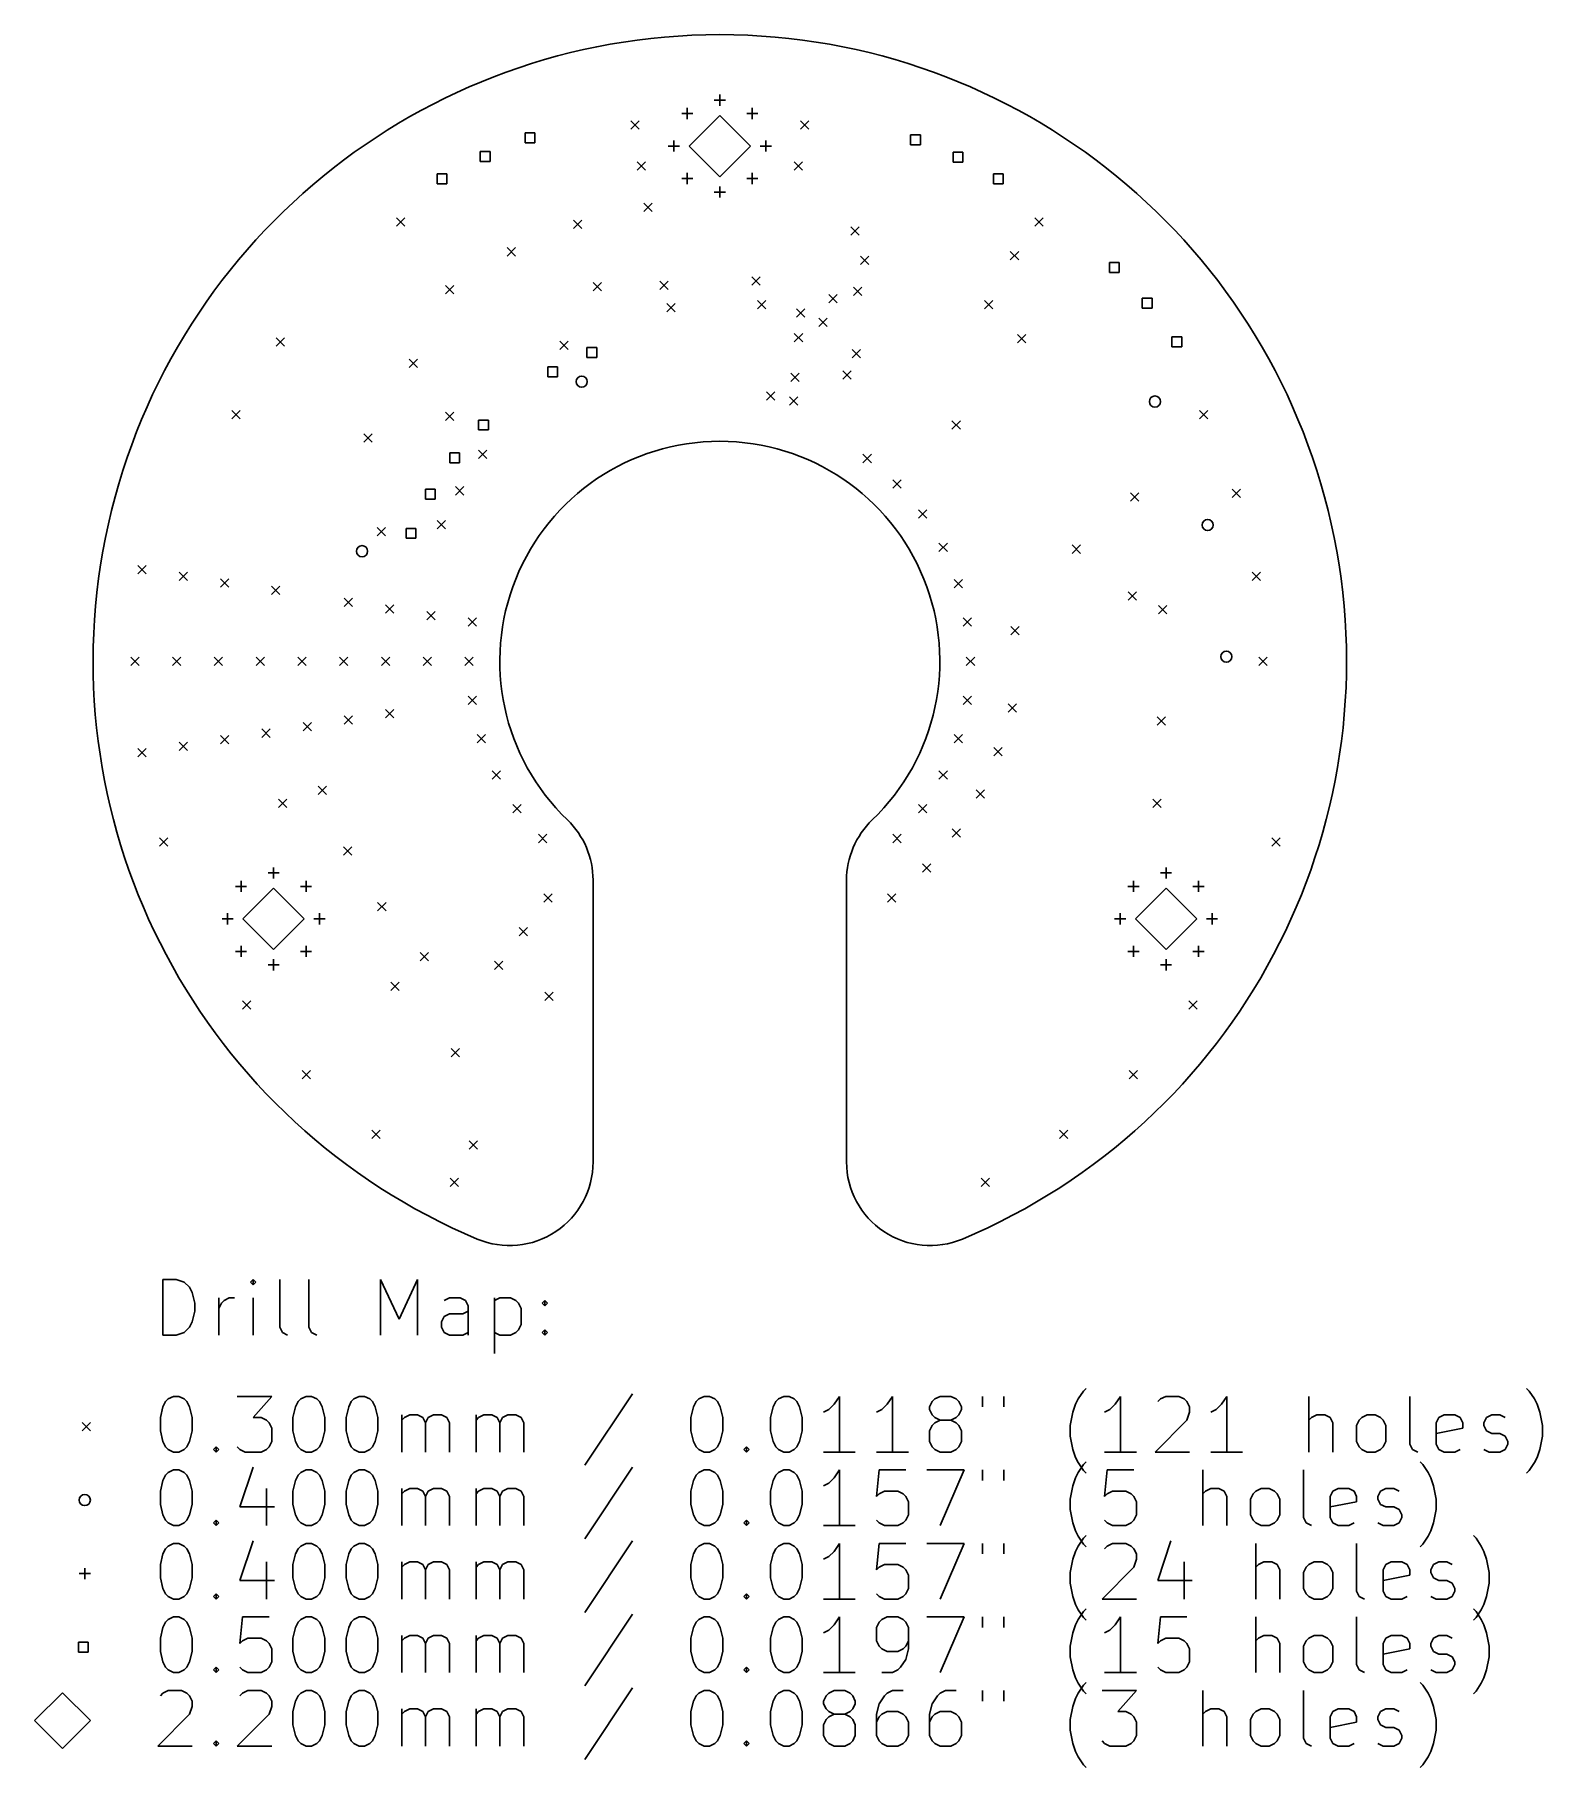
# Model space of a CAD drawing. Extents: x -2.1 to 52, y -17.2 to 45.
import ezdxf

# ---------------------------------------------------------------- set-up
doc = ezdxf.new("R2010")
doc.units = 0
doc.layers.add('BLACK', color=7, linetype='CONTINUOUS')

msp = doc.modelspace()

# ---------------------------------------------------------------- linework, layer by layer
at = {"layer": 'BLACK', "linetype": 'CONTINUOUS'}
for p, q in [((21.3333, 42.3667), (21.3333, 41.9667)), ((22.3, 42.65), (22.7, 42.65)), ((22.5, 42.85), (22.5, 42.45)), ((23.6667, 42.3667), (23.6667, 41.9667)), ((19.2995, 41.9099), (19.5995, 41.6099)), ((19.5995, 41.9099), (19.2995, 41.6099)), ((21.1333, 42.1667), (21.5333, 42.1667)), ((22.5, 42.1), (21.4, 41)), ((23.6, 41), (22.5, 42.1)), ((23.4667, 42.1667), (23.8667, 42.1667)), ((25.4005, 41.9099), (25.7005, 41.6099)), ((25.7005, 41.9099), (25.4005, 41.6099)), ((15.8614, 41.4706), (15.5078, 41.4706)), ((15.5078, 41.4706), (15.5078, 41.1171)), ((15.5078, 41.1171), (15.8614, 41.1171)), ((15.8614, 41.1171), (15.8614, 41.4706)), ((20.85, 41.2), (20.85, 40.8)), ((24.15, 41.2), (24.15, 40.8)), ((29.7018, 41.4018), (29.3482, 41.4018)), ((29.3482, 41.4018), (29.3482, 41.0482)), ((29.7018, 41.0482), (29.7018, 41.4018)), ((14.2494, 40.8029), (13.8959, 40.8029)), ((13.8959, 40.8029), (13.8959, 40.4494)), ((13.8959, 40.4494), (14.2494, 40.4494)), ((14.2494, 40.4494), (14.2494, 40.8029)), ((20.65, 41), (21.05, 41)), ((21.4, 41), (22.5, 39.9)), ((22.5, 39.9), (23.6, 41)), ((23.95, 41), (24.35, 41)), ((29.3482, 41.0482), (29.7018, 41.0482)), ((31.2268, 40.7768), (30.8732, 40.7768)), ((30.8732, 40.7768), (30.8732, 40.4232)), ((31.2268, 40.4232), (31.2268, 40.7768)), ((12.7018, 39.9973), (12.3482, 39.9973)), ((12.3482, 39.9973), (12.3482, 39.6437)), ((12.7018, 39.6437), (12.7018, 39.9973)), ((19.5342, 40.4284), (19.8342, 40.1284)), ((19.8342, 40.4284), (19.5342, 40.1284)), ((21.1333, 39.8333), (21.5333, 39.8333)), ((21.3333, 40.0333), (21.3333, 39.6333)), ((23.4667, 39.8333), (23.8667, 39.8333)), ((23.6667, 40.0333), (23.6667, 39.6333)), ((25.1658, 40.4284), (25.4658, 40.1284)), ((25.4658, 40.4284), (25.1658, 40.1284)), ((30.8732, 40.4232), (31.2268, 40.4232)), ((32.6768, 40.0018), (32.3232, 40.0018)), ((32.3232, 40.0018), (32.3232, 39.6482)), ((32.6768, 39.6482), (32.6768, 40.0018)), ((12.3482, 39.6437), (12.7018, 39.6437)), ((22.3, 39.35), (22.7, 39.35)), ((22.5, 39.55), (22.5, 39.15)), ((32.3232, 39.6482), (32.6768, 39.6482)), ((19.7688, 38.9469), (20.0688, 38.6469)), ((20.0688, 38.9469), (19.7688, 38.6469)), ((10.8882, 38.4258), (11.1882, 38.1258)), ((11.1882, 38.4258), (10.8882, 38.1258)), ((17.2512, 38.3424), (17.5512, 38.0424)), ((17.5512, 38.3424), (17.2512, 38.0424)), ((27.2, 38.1), (27.5, 37.8)), ((27.5, 38.1), (27.2, 37.8)), ((33.8118, 38.4258), (34.1118, 38.1258)), ((34.1118, 38.4258), (33.8118, 38.1258)), ((14.8592, 37.3516), (15.1592, 37.0516)), ((15.1592, 37.3516), (14.8592, 37.0516)), ((27.55, 37.05), (27.85, 36.75)), ((27.85, 37.05), (27.55, 36.75)), ((32.9301, 37.2123), (33.2301, 36.9123)), ((33.2301, 37.2123), (32.9301, 36.9123)), ((36.8439, 36.8189), (36.4904, 36.8189)), ((36.4904, 36.8189), (36.4904, 36.4654)), ((36.8439, 36.4654), (36.8439, 36.8189)), ((17.95, 36.1), (18.25, 35.8)), ((18.25, 36.1), (17.95, 35.8)), ((20.35, 36.15), (20.65, 35.85)), ((20.65, 36.15), (20.35, 35.85)), ((23.65, 36.3), (23.95, 36)), ((23.95, 36.3), (23.65, 36)), ((36.4904, 36.4654), (36.8439, 36.4654)), ((12.6515, 35.9988), (12.9515, 35.6988)), ((12.9515, 35.9988), (12.6515, 35.6988)), ((26.41, 35.67), (26.71, 35.37)), ((26.71, 35.67), (26.41, 35.37)), ((27.3, 35.93), (27.6, 35.63)), ((27.6, 35.93), (27.3, 35.63)), ((38.0227, 35.5325), (37.6691, 35.5325)), ((37.6691, 35.5325), (37.6691, 35.179)), ((38.0227, 35.179), (38.0227, 35.5325)), ((20.6, 35.35), (20.9, 35.05)), ((20.9, 35.35), (20.6, 35.05)), ((23.85, 35.45), (24.15, 35.15)), ((24.15, 35.45), (23.85, 35.15)), ((25.25, 35.15), (25.55, 34.85)), ((25.55, 35.15), (25.25, 34.85)), ((32, 35.45), (32.3, 35.15)), ((32.3, 35.45), (32, 35.15)), ((37.6691, 35.179), (38.0227, 35.179)), ((25.175, 34.275), (25.475, 33.975)), ((25.475, 34.275), (25.175, 33.975)), ((26.05, 34.825), (26.35, 34.525)), ((26.35, 34.825), (26.05, 34.525)), ((33.1927, 34.2301), (33.4927, 33.9301)), ((33.4927, 34.2301), (33.1927, 33.9301)), ((6.57417, 34.1118), (6.87417, 33.8118)), ((6.87417, 34.1118), (6.57417, 33.8118)), ((16.75, 34), (17.05, 33.7)), ((17.05, 34), (16.75, 33.7)), ((18.0846, 33.7633), (17.731, 33.7633)), ((17.731, 33.7633), (17.731, 33.4098)), ((18.0846, 33.4098), (18.0846, 33.7633)), ((27.25, 33.7), (27.55, 33.4)), ((27.55, 33.7), (27.25, 33.4)), ((39.0848, 34.1483), (38.7313, 34.1483)), ((38.7313, 34.1483), (38.7313, 33.7948)), ((38.7313, 33.7948), (39.0848, 33.7948)), ((39.0848, 33.7948), (39.0848, 34.1483)), ((11.35, 33.35), (11.65, 33.05)), ((11.65, 33.35), (11.35, 33.05)), ((16.6768, 33.0691), (16.3232, 33.0691)), ((16.3232, 33.0691), (16.3232, 32.7155)), ((16.6768, 32.7155), (16.6768, 33.0691)), ((17.731, 33.4098), (18.0846, 33.4098)), ((16.3232, 32.7155), (16.6768, 32.7155)), ((25.05, 32.85), (25.35, 32.55)), ((25.35, 32.85), (25.05, 32.55)), ((26.9113, 32.9331), (27.2113, 32.6331)), ((27.2113, 32.9331), (26.9113, 32.6331)), ((24.175, 32.175), (24.475, 31.875)), ((24.475, 32.175), (24.175, 31.875)), ((25, 32), (25.3, 31.7)), ((25.3, 32), (25, 31.7)), ((4.97537, 31.5028), (5.27537, 31.2028)), ((5.27537, 31.5028), (4.97537, 31.2028)), ((12.65, 31.45), (12.95, 31.15)), ((12.95, 31.45), (12.65, 31.15)), ((14.1915, 31.1621), (13.8379, 31.1621)), ((13.8379, 31.1621), (13.8379, 30.8085)), ((14.1915, 30.8085), (14.1915, 31.1621)), ((30.8353, 31.1353), (31.1353, 30.8353)), ((31.1353, 31.1353), (30.8353, 30.8353)), ((39.7246, 31.5028), (40.0246, 31.2028)), ((40.0246, 31.5028), (39.7246, 31.2028)), ((9.71542, 30.6663), (10.0154, 30.3663)), ((10.0154, 30.6663), (9.71542, 30.3663)), ((13.8379, 30.8085), (14.1915, 30.8085)), ((13.1565, 29.9819), (12.803, 29.9819)), ((12.803, 29.9819), (12.803, 29.6284)), ((13.1565, 29.6284), (13.1565, 29.9819)), ((13.83, 30.08), (14.13, 29.78)), ((14.13, 30.08), (13.83, 29.78)), ((27.6401, 29.9312), (27.9401, 29.6312)), ((27.9401, 29.9312), (27.6401, 29.6312)), ((12.803, 29.6284), (13.1565, 29.6284)), ((12.2845, 28.6768), (11.9309, 28.6768)), ((11.9309, 28.6768), (11.9309, 28.3232)), ((12.2845, 28.3232), (12.2845, 28.6768)), ((13.01, 28.77), (13.31, 28.47)), ((13.31, 28.77), (13.01, 28.47)), ((28.714, 29.014), (29.014, 28.714)), ((29.014, 29.014), (28.714, 28.714)), ((40.8956, 28.6758), (41.1956, 28.3758)), ((41.1956, 28.6758), (40.8956, 28.3758)), ((11.9309, 28.3232), (12.2845, 28.3232)), ((37.25, 28.55), (37.55, 28.25)), ((37.55, 28.55), (37.25, 28.25)), ((12.35, 27.55), (12.65, 27.25)), ((12.65, 27.55), (12.35, 27.25)), ((29.6312, 27.9401), (29.9312, 27.6401)), ((29.9312, 27.9401), (29.6312, 27.6401)), ((10.2, 27.3), (10.5, 27)), ((10.5, 27.3), (10.2, 27)), ((11.5902, 27.269), (11.2367, 27.269)), ((11.2367, 27.269), (11.2367, 26.9154)), ((11.2367, 26.9154), (11.5902, 26.9154)), ((11.5902, 26.9154), (11.5902, 27.269)), ((30.3691, 26.7359), (30.6691, 26.4359)), ((30.6691, 26.7359), (30.3691, 26.4359)), ((35.15, 26.675), (35.45, 26.375)), ((35.45, 26.675), (35.15, 26.375)), ((1.60854, 25.9351), (1.90854, 25.6351)), ((1.90854, 25.9351), (1.60854, 25.6351)), ((3.09008, 25.7005), (3.39008, 25.4005)), ((3.39008, 25.7005), (3.09008, 25.4005)), ((41.6099, 25.7005), (41.9099, 25.4005)), ((41.9099, 25.7005), (41.6099, 25.4005)), ((4.57161, 25.4658), (4.87161, 25.1658)), ((4.87161, 25.4658), (4.57161, 25.1658)), ((6.4, 25.2), (6.7, 24.9)), ((6.7, 25.2), (6.4, 24.9)), ((30.9095, 25.4312), (31.2095, 25.1312)), ((31.2095, 25.4312), (30.9095, 25.1312)), ((37.1653, 24.9965), (37.4653, 24.6965)), ((37.4653, 24.9965), (37.1653, 24.6965)), ((9.01621, 24.7619), (9.31621, 24.4619)), ((9.31621, 24.7619), (9.01621, 24.4619)), ((10.4977, 24.5272), (10.7977, 24.2272)), ((10.7977, 24.5272), (10.4977, 24.2272)), ((11.9793, 24.2926), (12.2793, 23.9926)), ((12.2793, 24.2926), (11.9793, 23.9926)), ((38.25, 24.5), (38.55, 24.2)), ((38.55, 24.5), (38.25, 24.2)), ((13.4608, 24.0579), (13.7608, 23.7579)), ((13.7608, 24.0579), (13.4608, 23.7579)), ((31.2392, 24.0579), (31.5392, 23.7579)), ((31.5392, 24.0579), (31.2392, 23.7579)), ((32.95, 23.75), (33.25, 23.45)), ((33.25, 23.75), (32.95, 23.45)), ((1.35, 22.65), (1.65, 22.35)), ((1.65, 22.65), (1.35, 22.35)), ((2.85, 22.65), (3.15, 22.35)), ((3.15, 22.65), (2.85, 22.35)), ((4.35, 22.65), (4.65, 22.35)), ((4.65, 22.65), (4.35, 22.35)), ((5.85, 22.65), (6.15, 22.35)), ((6.15, 22.65), (5.85, 22.35)), ((7.35, 22.65), (7.65, 22.35)), ((7.65, 22.65), (7.35, 22.35)), ((8.85, 22.65), (9.15, 22.35)), ((9.15, 22.65), (8.85, 22.35)), ((10.35, 22.65), (10.65, 22.35)), ((10.65, 22.65), (10.35, 22.35)), ((11.85, 22.65), (12.15, 22.35)), ((12.15, 22.65), (11.85, 22.35)), ((13.35, 22.65), (13.65, 22.35)), ((13.65, 22.65), (13.35, 22.35)), ((31.35, 22.65), (31.65, 22.35)), ((31.65, 22.65), (31.35, 22.35)), ((41.85, 22.65), (42.15, 22.35)), ((42.15, 22.65), (41.85, 22.35)), ((13.4608, 21.2421), (13.7608, 20.9421)), ((13.7608, 21.2421), (13.4608, 20.9421)), ((31.2392, 21.2421), (31.5392, 20.9421)), ((31.5392, 21.2421), (31.2392, 20.9421)), ((9.01621, 20.5381), (9.31621, 20.2381)), ((9.31621, 20.5381), (9.01621, 20.2381)), ((10.4977, 20.7728), (10.7977, 20.4728)), ((10.7977, 20.7728), (10.4977, 20.4728)), ((32.85, 20.975), (33.15, 20.675)), ((33.15, 20.975), (32.85, 20.675)), ((6.05314, 20.0688), (6.35314, 19.7688)), ((6.35314, 20.0688), (6.05314, 19.7688)), ((7.53468, 20.3035), (7.83467, 20.0035)), ((7.83467, 20.3035), (7.53468, 20.0035)), ((38.2, 20.5), (38.5, 20.2)), ((38.5, 20.5), (38.2, 20.2)), ((1.60854, 19.3649), (1.90854, 19.0649)), ((1.90854, 19.3649), (1.60854, 19.0649)), ((3.09008, 19.5995), (3.39008, 19.2995)), ((3.39008, 19.5995), (3.09008, 19.2995)), ((4.57161, 19.8342), (4.87161, 19.5342)), ((4.87161, 19.8342), (4.57161, 19.5342)), ((13.7905, 19.8688), (14.0905, 19.5688)), ((14.0905, 19.8688), (13.7905, 19.5688)), ((30.9095, 19.8688), (31.2095, 19.5688)), ((31.2095, 19.8688), (30.9095, 19.5688)), ((32.3361, 19.4053), (32.6361, 19.1053)), ((32.6361, 19.4053), (32.3361, 19.1053)), ((14.3309, 18.5641), (14.6309, 18.2641)), ((14.6309, 18.5641), (14.3309, 18.2641)), ((30.3691, 18.5641), (30.6691, 18.2641)), ((30.6691, 18.5641), (30.3691, 18.2641)), ((6.65757, 17.5512), (6.95757, 17.2512)), ((6.95757, 17.5512), (6.65757, 17.2512)), ((8.08415, 18.0147), (8.38415, 17.7147)), ((8.38415, 18.0147), (8.08415, 17.7147)), ((31.7056, 17.8831), (32.0056, 17.5831)), ((32.0056, 17.8831), (31.7056, 17.5831)), ((38.0424, 17.5512), (38.3424, 17.2512)), ((38.3424, 17.5512), (38.0424, 17.2512)), ((15.0688, 17.3599), (15.3688, 17.0599)), ((15.3688, 17.3599), (15.0688, 17.0599)), ((29.6312, 17.3599), (29.9312, 17.0599)), ((29.9312, 17.3599), (29.6312, 17.0599)), ((15.986, 16.286), (16.286, 15.986)), ((16.286, 16.286), (15.986, 15.986)), ((28.714, 16.286), (29.014, 15.986)), ((29.014, 16.286), (28.714, 15.986)), ((30.8447, 16.4783), (31.1447, 16.1783)), ((31.1447, 16.4783), (30.8447, 16.1783)), ((2.37781, 16.1606), (2.67781, 15.8606)), ((2.67781, 16.1606), (2.37781, 15.8606)), ((8.9849, 15.8401), (9.2849, 15.5401)), ((9.2849, 15.8401), (8.9849, 15.5401)), ((42.3222, 16.1606), (42.6222, 15.8606)), ((42.6222, 16.1606), (42.3222, 15.8606)), ((6.47853, 15.1), (6.47853, 14.7)), ((29.7746, 15.2254), (30.0746, 14.9254)), ((30.0746, 15.2254), (29.7746, 14.9254)), ((38.5215, 15.1), (38.5215, 14.7)), ((5.1118, 14.4167), (5.5118, 14.4167)), ((5.3118, 14.6167), (5.3118, 14.2167)), ((6.47853, 14.35), (5.37853, 13.25)), ((6.27853, 14.9), (6.67853, 14.9)), ((7.57853, 13.25), (6.47853, 14.35)), ((7.44525, 14.4167), (7.84525, 14.4167)), ((7.64525, 14.6167), (7.64525, 14.2167)), ((17.95, 4.52092), (17.95, 14.6382)), ((27.05, 14.6382), (27.05, 4.52091)), ((37.1547, 14.4167), (37.5547, 14.4167)), ((37.3547, 14.6167), (37.3547, 14.2167)), ((38.5215, 14.35), (37.4215, 13.25)), ((38.3215, 14.9), (38.7215, 14.9)), ((39.6215, 13.25), (38.5215, 14.35)), ((39.4882, 14.4167), (39.8882, 14.4167)), ((39.6882, 14.6167), (39.6882, 14.2167)), ((10.2147, 13.8332), (10.5147, 13.5332)), ((10.5147, 13.8332), (10.2147, 13.5332)), ((16.1783, 14.1553), (16.4783, 13.8553)), ((16.4783, 14.1553), (16.1783, 13.8553)), ((28.5217, 14.1553), (28.8217, 13.8553)), ((28.8217, 14.1553), (28.5217, 13.8553)), ((4.62853, 13.25), (5.02853, 13.25)), ((4.82853, 13.45), (4.82853, 13.05)), ((5.37853, 13.25), (6.47853, 12.15)), ((6.47853, 12.15), (7.57853, 13.25)), ((7.92853, 13.25), (8.32853, 13.25)), ((8.12853, 13.45), (8.12853, 13.05)), ((36.6715, 13.25), (37.0715, 13.25)), ((36.8715, 13.45), (36.8715, 13.05)), ((37.4215, 13.25), (38.5215, 12.15)), ((38.5215, 12.15), (39.6215, 13.25)), ((39.9715, 13.25), (40.3715, 13.25)), ((40.1715, 13.45), (40.1715, 13.05)), ((15.2966, 12.9418), (15.5966, 12.6418)), ((15.5966, 12.9418), (15.2966, 12.6418)), ((5.1118, 12.0833), (5.5118, 12.0833)), ((5.3118, 12.2833), (5.3118, 11.8833)), ((7.44525, 12.0833), (7.84525, 12.0833)), ((7.64525, 12.2833), (7.64525, 11.8833)), ((11.7434, 12.0434), (12.0434, 11.7434)), ((12.0434, 12.0434), (11.7434, 11.7434)), ((37.1547, 12.0833), (37.5547, 12.0833)), ((37.3547, 12.2833), (37.3547, 11.8833)), ((39.4882, 12.0833), (39.8882, 12.0833)), ((39.6882, 12.2833), (39.6882, 11.8833)), ((6.27853, 11.6), (6.67853, 11.6)), ((6.47853, 11.8), (6.47853, 11.4)), ((14.4149, 11.7283), (14.7149, 11.4283)), ((14.7149, 11.7283), (14.4149, 11.4283)), ((38.3215, 11.6), (38.7215, 11.6)), ((38.5215, 11.8), (38.5215, 11.4)), ((10.6827, 10.9827), (10.9827, 10.6827)), ((10.9827, 10.9827), (10.6827, 10.6827)), ((16.2211, 10.6214), (16.5211, 10.3214)), ((16.5211, 10.6214), (16.2211, 10.3214)), ((5.36064, 10.3065), (5.66064, 10.0065)), ((5.66064, 10.3065), (5.36064, 10.0065)), ((39.3394, 10.3065), (39.6394, 10.0065)), ((39.6394, 10.3065), (39.3394, 10.0065)), ((12.85, 8.6), (13.15, 8.3)), ((13.15, 8.6), (12.85, 8.3)), ((7.50076, 7.80076), (7.80076, 7.50076)), ((7.80076, 7.80076), (7.50076, 7.50076)), ((37.1992, 7.80076), (37.4992, 7.50076)), ((37.4992, 7.80076), (37.1992, 7.50076)), ((10.0065, 5.66064), (10.3065, 5.36064)), ((10.3065, 5.66064), (10.0065, 5.36064)), ((34.6935, 5.66064), (34.9935, 5.36064)), ((34.9935, 5.66064), (34.6935, 5.36064)), ((13.4972, 5.27537), (13.7972, 4.97537)), ((13.7972, 5.27537), (13.4972, 4.97537)), ((12.8162, 3.93886), (13.1162, 3.63886)), ((13.1162, 3.93886), (12.8162, 3.63886)), ((31.8838, 3.93886), (32.1838, 3.63886)), ((32.1838, 3.93886), (31.8838, 3.63886)), ((2.50777, -1.69394), (2.50777, 0.30606)), ((2.50777, 0.30606), (2.98396, 0.30606)), ((2.98396, 0.30606), (3.26967, 0.21082)), ((3.26967, 0.21082), (3.46015, 0.02035)), ((3.46015, 0.02035), (3.55539, -0.17013)), ((5.74586, 0.30606), (5.65062, 0.21082)), ((5.65062, 0.21082), (5.74586, 0.11558)), ((5.8411, 0.21082), (5.74586, 0.30606)), ((5.74586, 0.30606), (5.74586, 0.11558)), ((5.74586, 0.11558), (5.8411, 0.21082)), ((6.69824, -1.40822), (6.69824, 0.30606)), ((7.74586, -1.40822), (7.74586, 0.30606)), ((10.3173, -1.69394), (10.3173, 0.30606)), ((10.3173, 0.30606), (10.984, -1.12251)), ((10.984, -1.12251), (11.6506, 0.30606)), ((11.6506, 0.30606), (11.6506, -1.69394)), ((3.55539, -0.17013), (3.65062, -0.55108)), ((3.65062, -0.55108), (3.65062, -0.8368)), ((4.50777, -1.69394), (4.50777, -0.36061)), ((4.50777, -0.74156), (4.60301, -0.55108)), ((4.60301, -0.55108), (4.69824, -0.45584)), ((4.69824, -0.45584), (4.88872, -0.36061)), ((4.88872, -0.36061), (5.0792, -0.36061)), ((5.74586, -1.69394), (5.74586, -0.36061)), ((12.7935, -0.36061), (12.603, -0.45584)), ((13.1744, -0.36061), (12.7935, -0.36061)), ((13.3649, -0.45584), (13.1744, -0.36061)), ((13.4601, -0.64632), (13.3649, -0.45584)), ((14.4125, -0.36061), (14.4125, -2.36061)), ((14.4125, -0.45584), (14.603, -0.36061)), ((14.603, -0.36061), (14.984, -0.36061)), ((14.984, -0.36061), (15.1744, -0.45584)), ((15.1744, -0.45584), (15.2697, -0.55108)), ((15.2697, -0.55108), (15.3649, -0.74156)), ((16.1268, -0.55108), (16.2221, -0.45584)), ((16.2221, -0.64632), (16.1268, -0.55108)), ((16.2221, -0.45584), (16.3173, -0.55108)), ((16.2221, -0.45584), (16.2221, -0.64632)), ((16.3173, -0.55108), (16.2221, -0.64632)), ((3.55539, -1.21775), (3.46015, -1.40822)), ((3.65062, -0.8368), (3.55539, -1.21775)), ((12.5078, -1.21775), (12.603, -1.02727)), ((12.5078, -1.40822), (12.5078, -1.21775)), ((12.603, -1.02727), (12.7935, -0.93203)), ((12.7935, -0.93203), (13.2697, -0.93203)), ((13.2697, -0.93203), (13.4601, -0.8368)), ((13.4601, -1.69394), (13.4601, -0.64632)), ((15.3649, -0.74156), (15.3649, -1.31299)), ((2.98396, -1.69394), (2.50777, -1.69394)), ((3.26967, -1.5987), (2.98396, -1.69394)), ((3.46015, -1.40822), (3.26967, -1.5987)), ((6.79348, -1.5987), (6.69824, -1.40822)), ((6.98396, -1.69394), (6.79348, -1.5987)), ((7.8411, -1.5987), (7.74586, -1.40822)), ((8.03158, -1.69394), (7.8411, -1.5987)), ((12.603, -1.5987), (12.5078, -1.40822)), ((12.7935, -1.69394), (12.603, -1.5987)), ((13.2697, -1.69394), (12.7935, -1.69394)), ((13.4601, -1.5987), (13.2697, -1.69394)), ((14.603, -1.69394), (14.4125, -1.5987)), ((14.984, -1.69394), (14.603, -1.69394)), ((15.1744, -1.5987), (14.984, -1.69394)), ((15.2697, -1.50346), (15.1744, -1.5987)), ((15.3649, -1.31299), (15.2697, -1.50346)), ((16.1268, -1.5987), (16.2221, -1.50346)), ((16.2221, -1.69394), (16.1268, -1.5987)), ((16.2221, -1.50346), (16.3173, -1.5987)), ((16.2221, -1.50346), (16.2221, -1.69394)), ((16.3173, -1.5987), (16.2221, -1.69394)), ((35.3649, -3.98918), (35.5554, -3.70346)), ((35.5554, -3.70346), (35.6506, -3.60822)), ((51.5554, -3.70346), (51.4602, -3.60822)), ((51.7459, -3.98918), (51.5554, -3.70346)), ((2.41253, -4.65584), (2.50777, -4.27489)), ((2.50777, -4.27489), (2.60301, -4.08441)), ((2.60301, -4.08441), (2.69824, -3.98918)), ((2.69824, -3.98918), (2.88872, -3.89394)), ((2.88872, -3.89394), (3.0792, -3.89394)), ((3.0792, -3.89394), (3.26967, -3.98918)), ((3.26967, -3.98918), (3.36491, -4.08441)), ((3.36491, -4.08441), (3.46015, -4.27489)), ((3.46015, -4.27489), (3.55539, -4.65584)), ((5.17443, -3.89394), (6.41253, -3.89394)), ((6.41253, -3.89394), (5.74586, -4.65584)), ((7.17443, -4.65584), (7.26967, -4.27489)), ((7.26967, -4.27489), (7.36491, -4.08441)), ((7.36491, -4.08441), (7.46015, -3.98918)), ((7.46015, -3.98918), (7.65062, -3.89394)), ((7.65062, -3.89394), (7.8411, -3.89394)), ((7.8411, -3.89394), (8.03158, -3.98918)), ((8.03158, -3.98918), (8.12682, -4.08441)), ((8.12682, -4.08441), (8.22205, -4.27489)), ((8.22205, -4.27489), (8.31729, -4.65584)), ((9.0792, -4.65584), (9.17443, -4.27489)), ((9.17443, -4.27489), (9.26967, -4.08441)), ((9.26967, -4.08441), (9.36491, -3.98918)), ((9.36491, -3.98918), (9.55539, -3.89394)), ((9.55539, -3.89394), (9.74586, -3.89394)), ((9.74586, -3.89394), (9.93634, -3.98918)), ((9.93634, -3.98918), (10.0316, -4.08441)), ((10.0316, -4.08441), (10.1268, -4.27489)), ((10.1268, -4.27489), (10.2221, -4.65584)), ((19.3649, -3.7987), (17.6506, -6.37013)), ((21.4602, -4.65584), (21.5554, -4.27489)), ((21.5554, -4.27489), (21.6506, -4.08441)), ((21.6506, -4.08441), (21.7459, -3.98918)), ((21.7459, -3.98918), (21.9363, -3.89394)), ((21.9363, -3.89394), (22.1268, -3.89394)), ((22.1268, -3.89394), (22.3173, -3.98918)), ((22.3173, -3.98918), (22.4125, -4.08441)), ((22.4125, -4.08441), (22.5078, -4.27489)), ((22.5078, -4.27489), (22.603, -4.65584)), ((24.3173, -4.65584), (24.4125, -4.27489)), ((24.4125, -4.27489), (24.5078, -4.08441)), ((24.5078, -4.08441), (24.603, -3.98918)), ((24.603, -3.98918), (24.7935, -3.89394)), ((24.7935, -3.89394), (24.984, -3.89394)), ((24.984, -3.89394), (25.1744, -3.98918)), ((25.1744, -3.98918), (25.2697, -4.08441)), ((25.2697, -4.08441), (25.3649, -4.27489)), ((25.3649, -4.27489), (25.4602, -4.65584)), ((26.603, -4.17965), (26.4125, -4.37013)), ((26.7935, -3.89394), (26.603, -4.17965)), ((26.7935, -5.89394), (26.7935, -3.89394)), ((28.5078, -4.17965), (28.3173, -4.37013)), ((28.6982, -3.89394), (28.5078, -4.17965)), ((28.6982, -5.89394), (28.6982, -3.89394)), ((30.0316, -4.27489), (30.1268, -4.08441)), ((30.0316, -4.37013), (30.0316, -4.27489)), ((30.1268, -4.08441), (30.2221, -3.98918)), ((30.2221, -3.98918), (30.4125, -3.89394)), ((30.4125, -3.89394), (30.7935, -3.89394)), ((30.7935, -3.89394), (30.984, -3.98918)), ((30.984, -3.98918), (31.0792, -4.08441)), ((31.0792, -4.08441), (31.1744, -4.27489)), ((31.1744, -4.27489), (31.1744, -4.37013)), ((31.9363, -3.89394), (31.9363, -4.27489)), ((32.6982, -3.89394), (32.6982, -4.27489)), ((35.1744, -4.46537), (35.2697, -4.17965)), ((35.2697, -4.17965), (35.3649, -3.98918)), ((36.6982, -4.17965), (36.5078, -4.37013)), ((36.8887, -3.89394), (36.6982, -4.17965)), ((36.8887, -5.89394), (36.8887, -3.89394)), ((38.2221, -4.08441), (38.3173, -3.98918)), ((38.3173, -3.98918), (38.5078, -3.89394)), ((38.5078, -3.89394), (38.984, -3.89394)), ((38.984, -3.89394), (39.1744, -3.98918)), ((39.1744, -3.98918), (39.2697, -4.08441)), ((39.2697, -4.08441), (39.3649, -4.27489)), ((39.3649, -4.27489), (39.3649, -4.46537)), ((40.5078, -4.17965), (40.3173, -4.37013)), ((40.6982, -3.89394), (40.5078, -4.17965)), ((40.6982, -5.89394), (40.6982, -3.89394)), ((43.6506, -5.89394), (43.6506, -3.89394)), ((47.2697, -5.60822), (47.2697, -3.89394)), ((51.8411, -4.17965), (51.7459, -3.98918)), ((51.9363, -4.46537), (51.8411, -4.17965)), ((-0.4, -4.8291), (-0.1, -5.1291)), ((-0.1, -4.8291), (-0.4, -5.1291)), ((2.41253, -5.13203), (2.41253, -4.65584)), ((3.55539, -4.65584), (3.55539, -5.13203)), ((5.74586, -4.65584), (6.03158, -4.65584)), ((6.03158, -4.65584), (6.22205, -4.75108)), ((6.22205, -4.75108), (6.31729, -4.84632)), ((6.31729, -4.84632), (6.41253, -5.0368)), ((7.17443, -5.13203), (7.17443, -4.65584)), ((8.31729, -4.65584), (8.31729, -5.13203)), ((9.0792, -5.13203), (9.0792, -4.65584)), ((10.2221, -4.65584), (10.2221, -5.13203)), ((11.0792, -5.89394), (11.0792, -4.5606)), ((11.0792, -4.75108), (11.1744, -4.65584)), ((11.1744, -4.65584), (11.3649, -4.5606)), ((11.3649, -4.5606), (11.6506, -4.5606)), ((11.6506, -4.5606), (11.8411, -4.65584)), ((11.8411, -4.65584), (11.9363, -4.84632)), ((11.9363, -4.84632), (12.0316, -4.65584)), ((11.9363, -4.84632), (11.9363, -5.89394)), ((12.0316, -4.65584), (12.2221, -4.5606)), ((12.2221, -4.5606), (12.5078, -4.5606)), ((12.5078, -4.5606), (12.6982, -4.65584)), ((12.6982, -4.65584), (12.7935, -4.84632)), ((12.7935, -4.84632), (12.7935, -5.89394)), ((13.7459, -5.89394), (13.7459, -4.5606)), ((13.7459, -4.75108), (13.8411, -4.65584)), ((13.8411, -4.65584), (14.0316, -4.5606)), ((14.0316, -4.5606), (14.3173, -4.5606)), ((14.3173, -4.5606), (14.5078, -4.65584)), ((14.5078, -4.65584), (14.603, -4.84632)), ((14.603, -4.84632), (14.6982, -4.65584)), ((14.603, -4.84632), (14.603, -5.89394)), ((14.6982, -4.65584), (14.8887, -4.5606)), ((14.8887, -4.5606), (15.1744, -4.5606)), ((15.1744, -4.5606), (15.3649, -4.65584)), ((15.3649, -4.65584), (15.4601, -4.84632)), ((15.4601, -4.84632), (15.4601, -5.89394)), ((21.4602, -5.13203), (21.4602, -4.65584)), ((22.603, -4.65584), (22.603, -5.13203)), ((24.3173, -5.13203), (24.3173, -4.65584)), ((25.4602, -4.65584), (25.4602, -5.13203)), ((26.4125, -4.37013), (26.2221, -4.46537)), ((28.3173, -4.37013), (28.1268, -4.46537)), ((30.1268, -4.5606), (30.0316, -4.37013)), ((30.1268, -4.94156), (30.0316, -5.13203)), ((30.2221, -4.65584), (30.1268, -4.5606)), ((30.2221, -4.84632), (30.1268, -4.94156)), ((30.4125, -4.75108), (30.2221, -4.65584)), ((30.4125, -4.75108), (30.2221, -4.84632)), ((30.7935, -4.75108), (30.4125, -4.75108)), ((30.984, -4.65584), (30.7935, -4.75108)), ((30.984, -4.84632), (30.7935, -4.75108)), ((31.0792, -4.5606), (30.984, -4.65584)), ((31.0792, -4.94156), (30.984, -4.84632)), ((31.1744, -4.37013), (31.0792, -4.5606)), ((31.1744, -5.13203), (31.0792, -4.94156)), ((35.0792, -4.94156), (35.1744, -4.46537)), ((35.0792, -5.32251), (35.0792, -4.94156)), ((36.5078, -4.37013), (36.3173, -4.46537)), ((39.2697, -4.75108), (38.1268, -5.89394)), ((39.3649, -4.46537), (39.2697, -4.75108)), ((40.3173, -4.37013), (40.1268, -4.46537)), ((43.7459, -4.65584), (43.6506, -4.75108)), ((43.9363, -4.5606), (43.7459, -4.65584)), ((44.2221, -4.5606), (43.9363, -4.5606)), ((44.4125, -4.65584), (44.2221, -4.5606)), ((44.5078, -4.84632), (44.4125, -4.65584)), ((44.5078, -5.89394), (44.5078, -4.84632)), ((45.3649, -4.94156), (45.4602, -4.75108)), ((45.3649, -5.51299), (45.3649, -4.94156)), ((45.4602, -4.75108), (45.5554, -4.65584)), ((45.5554, -4.65584), (45.7459, -4.5606)), ((45.7459, -4.5606), (46.0316, -4.5606)), ((46.0316, -4.5606), (46.2221, -4.65584)), ((46.2221, -4.65584), (46.3173, -4.75108)), ((46.3173, -4.75108), (46.4125, -4.94156)), ((46.4125, -4.94156), (46.4125, -5.51299)), ((48.2221, -4.84632), (48.3173, -4.65584)), ((48.2221, -5.60822), (48.2221, -4.84632)), ((48.3173, -4.65584), (48.5078, -4.5606)), ((48.5078, -4.5606), (48.8887, -4.5606)), ((48.8887, -4.5606), (49.0792, -4.65584)), ((49.0792, -4.65584), (49.1744, -4.84632)), ((49.1744, -4.84632), (49.1744, -5.0368)), ((49.9363, -4.84632), (50.0316, -4.65584)), ((49.9363, -4.94156), (49.9363, -4.84632)), ((50.0316, -5.13203), (49.9363, -4.94156)), ((50.0316, -4.65584), (50.2221, -4.5606)), ((50.2221, -4.5606), (50.5078, -4.5606)), ((50.5078, -4.5606), (50.6982, -4.65584)), ((52.0316, -4.94156), (51.9363, -4.46537)), ((52.0316, -5.32251), (52.0316, -4.94156)), ((2.50777, -5.51299), (2.41253, -5.13203)), ((2.60301, -5.70346), (2.50777, -5.51299)), ((3.46015, -5.51299), (3.36491, -5.70346)), ((3.55539, -5.13203), (3.46015, -5.51299)), ((6.41253, -5.51299), (6.31729, -5.70346)), ((6.41253, -5.0368), (6.41253, -5.51299)), ((7.26967, -5.51299), (7.17443, -5.13203)), ((7.36491, -5.70346), (7.26967, -5.51299)), ((8.22205, -5.51299), (8.12682, -5.70346)), ((8.31729, -5.13203), (8.22205, -5.51299)), ((9.17443, -5.51299), (9.0792, -5.13203)), ((9.26967, -5.70346), (9.17443, -5.51299)), ((10.1268, -5.51299), (10.0316, -5.70346)), ((10.2221, -5.13203), (10.1268, -5.51299)), ((21.5554, -5.51299), (21.4602, -5.13203)), ((21.6506, -5.70346), (21.5554, -5.51299)), ((22.5078, -5.51299), (22.4125, -5.70346)), ((22.603, -5.13203), (22.5078, -5.51299)), ((24.4125, -5.51299), (24.3173, -5.13203)), ((24.5078, -5.70346), (24.4125, -5.51299)), ((25.3649, -5.51299), (25.2697, -5.70346)), ((25.4602, -5.13203), (25.3649, -5.51299)), ((30.0316, -5.13203), (30.0316, -5.51299)), ((30.0316, -5.51299), (30.1268, -5.70346)), ((31.0792, -5.70346), (31.1744, -5.51299)), ((31.1744, -5.51299), (31.1744, -5.13203)), ((35.1744, -5.7987), (35.0792, -5.32251)), ((45.4602, -5.70346), (45.3649, -5.51299)), ((46.4125, -5.51299), (46.3173, -5.70346)), ((49.1744, -5.0368), (48.2221, -5.22727)), ((50.2221, -5.22727), (50.0316, -5.13203)), ((50.5078, -5.22727), (50.2221, -5.22727)), ((50.6982, -5.32251), (50.5078, -5.22727)), ((50.7935, -5.51299), (50.6982, -5.32251)), ((50.7935, -5.60822), (50.7935, -5.51299)), ((51.9363, -5.7987), (52.0316, -5.32251)), ((2.69824, -5.7987), (2.60301, -5.70346)), ((2.88872, -5.89394), (2.69824, -5.7987)), ((3.0792, -5.89394), (2.88872, -5.89394)), ((3.26967, -5.7987), (3.0792, -5.89394)), ((3.36491, -5.70346), (3.26967, -5.7987)), ((4.31729, -5.7987), (4.41253, -5.70346)), ((4.41253, -5.89394), (4.31729, -5.7987)), ((4.41253, -5.70346), (4.50777, -5.7987)), ((4.41253, -5.70346), (4.41253, -5.89394)), ((4.50777, -5.7987), (4.41253, -5.89394)), ((5.26967, -5.7987), (5.17443, -5.70346)), ((5.46015, -5.89394), (5.26967, -5.7987)), ((6.03158, -5.89394), (5.46015, -5.89394)), ((6.22205, -5.7987), (6.03158, -5.89394)), ((6.31729, -5.70346), (6.22205, -5.7987)), ((7.46015, -5.7987), (7.36491, -5.70346)), ((7.65062, -5.89394), (7.46015, -5.7987)), ((7.8411, -5.89394), (7.65062, -5.89394)), ((8.03158, -5.7987), (7.8411, -5.89394)), ((8.12682, -5.70346), (8.03158, -5.7987)), ((9.36491, -5.7987), (9.26967, -5.70346)), ((9.55539, -5.89394), (9.36491, -5.7987)), ((9.74586, -5.89394), (9.55539, -5.89394)), ((9.93634, -5.7987), (9.74586, -5.89394)), ((10.0316, -5.70346), (9.93634, -5.7987)), ((21.7459, -5.7987), (21.6506, -5.70346)), ((21.9363, -5.89394), (21.7459, -5.7987)), ((22.1268, -5.89394), (21.9363, -5.89394)), ((22.3173, -5.7987), (22.1268, -5.89394)), ((22.4125, -5.70346), (22.3173, -5.7987)), ((23.3649, -5.7987), (23.4602, -5.70346)), ((23.4602, -5.89394), (23.3649, -5.7987)), ((23.4602, -5.70346), (23.5554, -5.7987)), ((23.4602, -5.70346), (23.4602, -5.89394)), ((23.5554, -5.7987), (23.4602, -5.89394)), ((24.603, -5.7987), (24.5078, -5.70346)), ((24.7935, -5.89394), (24.603, -5.7987)), ((24.984, -5.89394), (24.7935, -5.89394)), ((25.1744, -5.7987), (24.984, -5.89394)), ((25.2697, -5.70346), (25.1744, -5.7987)), ((27.3649, -5.89394), (26.2221, -5.89394)), ((29.2697, -5.89394), (28.1268, -5.89394)), ((30.1268, -5.70346), (30.2221, -5.7987)), ((30.2221, -5.7987), (30.4125, -5.89394)), ((30.4125, -5.89394), (30.7935, -5.89394)), ((30.7935, -5.89394), (30.984, -5.7987)), ((30.984, -5.7987), (31.0792, -5.70346)), ((35.2697, -6.08441), (35.1744, -5.7987)), ((35.3649, -6.27489), (35.2697, -6.08441)), ((37.4602, -5.89394), (36.3173, -5.89394)), ((38.1268, -5.89394), (39.3649, -5.89394)), ((41.2697, -5.89394), (40.1268, -5.89394)), ((45.5554, -5.7987), (45.4602, -5.70346)), ((45.7459, -5.89394), (45.5554, -5.7987)), ((46.0316, -5.89394), (45.7459, -5.89394)), ((46.2221, -5.7987), (46.0316, -5.89394)), ((46.3173, -5.70346), (46.2221, -5.7987)), ((47.3649, -5.7987), (47.2697, -5.60822)), ((47.5554, -5.89394), (47.3649, -5.7987)), ((48.3173, -5.7987), (48.2221, -5.60822)), ((48.5078, -5.89394), (48.3173, -5.7987)), ((48.8887, -5.89394), (48.5078, -5.89394)), ((49.0792, -5.7987), (48.8887, -5.89394)), ((49.9363, -5.7987), (50.1268, -5.89394)), ((50.1268, -5.89394), (50.5078, -5.89394)), ((50.5078, -5.89394), (50.6982, -5.7987)), ((50.6982, -5.7987), (50.7935, -5.60822)), ((51.7459, -6.27489), (51.8411, -6.08441)), ((51.8411, -6.08441), (51.9363, -5.7987)), ((2.50777, -6.91489), (2.60301, -6.72441)), ((2.60301, -6.72441), (2.69824, -6.62918)), ((2.69824, -6.62918), (2.88872, -6.53394)), ((2.88872, -6.53394), (3.0792, -6.53394)), ((3.0792, -6.53394), (3.26967, -6.62918)), ((3.26967, -6.62918), (3.36491, -6.72441)), ((3.36491, -6.72441), (3.46015, -6.91489)), ((5.74586, -6.4387), (5.26967, -7.86727)), ((7.26967, -6.91489), (7.36491, -6.72441)), ((7.36491, -6.72441), (7.46015, -6.62918)), ((7.46015, -6.62918), (7.65062, -6.53394)), ((7.65062, -6.53394), (7.8411, -6.53394)), ((7.8411, -6.53394), (8.03158, -6.62918)), ((8.03158, -6.62918), (8.12682, -6.72441)), ((8.12682, -6.72441), (8.22205, -6.91489)), ((9.17443, -6.91489), (9.26967, -6.72441)), ((9.26967, -6.72441), (9.36491, -6.62918)), ((9.36491, -6.62918), (9.55539, -6.53394)), ((9.55539, -6.53394), (9.74586, -6.53394)), ((9.74586, -6.53394), (9.93634, -6.62918)), ((9.93634, -6.62918), (10.0316, -6.72441)), ((10.0316, -6.72441), (10.1268, -6.91489)), ((19.3649, -6.4387), (17.6506, -9.01013)), ((21.5554, -6.91489), (21.6506, -6.72441)), ((21.6506, -6.72441), (21.7459, -6.62918)), ((21.7459, -6.62918), (21.9363, -6.53394)), ((21.9363, -6.53394), (22.1268, -6.53394)), ((22.1268, -6.53394), (22.3173, -6.62918)), ((22.3173, -6.62918), (22.4125, -6.72441)), ((22.4125, -6.72441), (22.5078, -6.91489)), ((24.4125, -6.91489), (24.5078, -6.72441)), ((24.5078, -6.72441), (24.603, -6.62918)), ((24.603, -6.62918), (24.7935, -6.53394)), ((24.7935, -6.53394), (24.984, -6.53394)), ((24.984, -6.53394), (25.1744, -6.62918)), ((25.1744, -6.62918), (25.2697, -6.72441)), ((25.2697, -6.72441), (25.3649, -6.91489)), ((26.603, -6.81965), (26.4125, -7.01013)), ((26.7935, -6.53394), (26.603, -6.81965)), ((26.7935, -8.53394), (26.7935, -6.53394)), ((28.2221, -6.53394), (28.1268, -7.48632)), ((29.1744, -6.53394), (28.2221, -6.53394)), ((29.9363, -6.53394), (31.2697, -6.53394)), ((31.2697, -6.53394), (30.4125, -8.53394)), ((31.9363, -6.53394), (31.9363, -6.91489)), ((32.6982, -6.53394), (32.6982, -6.91489)), ((35.1744, -7.10537), (35.2697, -6.81965)), ((35.2697, -6.81965), (35.3649, -6.62918)), ((35.5554, -6.5606), (35.3649, -6.27489)), ((35.3649, -6.62918), (35.5554, -6.34346)), ((35.5554, -6.34346), (35.6506, -6.24822)), ((35.6506, -6.65584), (35.5554, -6.5606)), ((36.4125, -6.53394), (36.3173, -7.48632)), ((37.3649, -6.53394), (36.4125, -6.53394)), ((39.8411, -8.53394), (39.8411, -6.53394)), ((43.4602, -8.24822), (43.4602, -6.53394)), ((47.7459, -6.34346), (47.6506, -6.24822)), ((47.9363, -6.62918), (47.7459, -6.34346)), ((48.0316, -6.81965), (47.9363, -6.62918)), ((48.1268, -7.10537), (48.0316, -6.81965)), ((51.4602, -6.65584), (51.5554, -6.5606)), ((51.5554, -6.5606), (51.7459, -6.27489)), ((2.41253, -7.29584), (2.50777, -6.91489)), ((2.41253, -7.77203), (2.41253, -7.29584)), ((3.46015, -6.91489), (3.55539, -7.29584)), ((3.55539, -7.29584), (3.55539, -7.77203)), ((6.22205, -7.2006), (6.22205, -8.53394)), ((7.17443, -7.29584), (7.26967, -6.91489)), ((7.17443, -7.77203), (7.17443, -7.29584)), ((8.22205, -6.91489), (8.31729, -7.29584)), ((8.31729, -7.29584), (8.31729, -7.77203)), ((9.0792, -7.29584), (9.17443, -6.91489)), ((9.0792, -7.77203), (9.0792, -7.29584)), ((10.1268, -6.91489), (10.2221, -7.29584)), ((10.2221, -7.29584), (10.2221, -7.77203)), ((11.0792, -8.53394), (11.0792, -7.2006)), ((11.0792, -7.39108), (11.1744, -7.29584)), ((11.1744, -7.29584), (11.3649, -7.2006)), ((11.3649, -7.2006), (11.6506, -7.2006)), ((11.6506, -7.2006), (11.8411, -7.29584)), ((11.8411, -7.29584), (11.9363, -7.48632)), ((11.9363, -7.48632), (12.0316, -7.29584)), ((12.0316, -7.29584), (12.2221, -7.2006)), ((12.2221, -7.2006), (12.5078, -7.2006)), ((12.5078, -7.2006), (12.6982, -7.29584)), ((12.6982, -7.29584), (12.7935, -7.48632)), ((13.7459, -8.53394), (13.7459, -7.2006)), ((13.7459, -7.39108), (13.8411, -7.29584)), ((13.8411, -7.29584), (14.0316, -7.2006)), ((14.0316, -7.2006), (14.3173, -7.2006)), ((14.3173, -7.2006), (14.5078, -7.29584)), ((14.5078, -7.29584), (14.603, -7.48632)), ((14.603, -7.48632), (14.6982, -7.29584)), ((14.6982, -7.29584), (14.8887, -7.2006)), ((14.8887, -7.2006), (15.1744, -7.2006)), ((15.1744, -7.2006), (15.3649, -7.29584)), ((15.3649, -7.29584), (15.4601, -7.48632)), ((21.4602, -7.29584), (21.5554, -6.91489)), ((21.4602, -7.77203), (21.4602, -7.29584)), ((22.5078, -6.91489), (22.603, -7.29584)), ((22.603, -7.29584), (22.603, -7.77203)), ((24.3173, -7.29584), (24.4125, -6.91489)), ((24.3173, -7.77203), (24.3173, -7.29584)), ((25.3649, -6.91489), (25.4602, -7.29584)), ((25.4602, -7.29584), (25.4602, -7.77203)), ((26.4125, -7.01013), (26.2221, -7.10537)), ((28.1268, -7.48632), (28.2221, -7.39108)), ((28.2221, -7.39108), (28.4125, -7.29584)), ((28.4125, -7.29584), (28.8887, -7.29584)), ((28.8887, -7.29584), (29.0792, -7.39108)), ((29.0792, -7.39108), (29.1744, -7.48632)), ((35.0792, -7.58156), (35.1744, -7.10537)), ((36.3173, -7.48632), (36.4125, -7.39108)), ((36.4125, -7.39108), (36.603, -7.29584)), ((36.603, -7.29584), (37.0792, -7.29584)), ((37.0792, -7.29584), (37.2697, -7.39108)), ((37.2697, -7.39108), (37.3649, -7.48632)), ((39.9363, -7.29584), (39.8411, -7.39108)), ((40.1268, -7.2006), (39.9363, -7.29584)), ((40.4125, -7.2006), (40.1268, -7.2006)), ((40.603, -7.29584), (40.4125, -7.2006)), ((40.6982, -7.48632), (40.603, -7.29584)), ((41.5554, -7.58156), (41.6506, -7.39108)), ((41.6506, -7.39108), (41.7459, -7.29584)), ((41.7459, -7.29584), (41.9363, -7.2006)), ((41.9363, -7.2006), (42.2221, -7.2006)), ((42.2221, -7.2006), (42.4125, -7.29584)), ((42.4125, -7.29584), (42.5078, -7.39108)), ((42.5078, -7.39108), (42.603, -7.58156)), ((44.4125, -7.48632), (44.5078, -7.29584)), ((44.5078, -7.29584), (44.6982, -7.2006)), ((44.6982, -7.2006), (45.0792, -7.2006)), ((45.0792, -7.2006), (45.2697, -7.29584)), ((45.2697, -7.29584), (45.3649, -7.48632)), ((46.1268, -7.48632), (46.2221, -7.29584)), ((46.2221, -7.29584), (46.4125, -7.2006)), ((46.4125, -7.2006), (46.6982, -7.2006)), ((46.6982, -7.2006), (46.8887, -7.29584)), ((48.2221, -7.58156), (48.1268, -7.10537)), ((2.50777, -8.15299), (2.41253, -7.77203)), ((3.55539, -7.77203), (3.46015, -8.15299)), ((5.26967, -7.86727), (6.50777, -7.86727)), ((7.26967, -8.15299), (7.17443, -7.77203)), ((8.31729, -7.77203), (8.22205, -8.15299)), ((9.17443, -8.15299), (9.0792, -7.77203)), ((10.2221, -7.77203), (10.1268, -8.15299)), ((11.9363, -7.48632), (11.9363, -8.53394)), ((12.7935, -7.48632), (12.7935, -8.53394)), ((14.603, -7.48632), (14.603, -8.53394)), ((15.4601, -7.48632), (15.4601, -8.53394)), ((21.5554, -8.15299), (21.4602, -7.77203)), ((22.603, -7.77203), (22.5078, -8.15299)), ((24.4125, -8.15299), (24.3173, -7.77203)), ((25.4602, -7.77203), (25.3649, -8.15299)), ((29.1744, -7.48632), (29.2697, -7.6768)), ((29.2697, -7.6768), (29.2697, -8.15299)), ((35.0792, -7.96251), (35.0792, -7.58156)), ((35.1744, -8.4387), (35.0792, -7.96251)), ((37.3649, -7.48632), (37.4602, -7.6768)), ((37.4602, -7.6768), (37.4602, -8.15299)), ((40.6982, -8.53394), (40.6982, -7.48632)), ((41.5554, -8.15299), (41.5554, -7.58156)), ((42.603, -7.58156), (42.603, -8.15299)), ((44.4125, -8.24822), (44.4125, -7.48632)), ((45.3649, -7.6768), (44.4125, -7.86727)), ((45.3649, -7.48632), (45.3649, -7.6768)), ((46.1268, -7.58156), (46.1268, -7.48632)), ((46.2221, -7.77203), (46.1268, -7.58156)), ((46.4125, -7.86727), (46.2221, -7.77203)), ((46.6982, -7.86727), (46.4125, -7.86727)), ((46.8887, -7.96251), (46.6982, -7.86727)), ((46.984, -8.15299), (46.8887, -7.96251)), ((48.1268, -8.4387), (48.2221, -7.96251)), ((48.2221, -7.96251), (48.2221, -7.58156)), ((2.60301, -8.34346), (2.50777, -8.15299)), ((2.69824, -8.4387), (2.60301, -8.34346)), ((2.88872, -8.53394), (2.69824, -8.4387)), ((3.0792, -8.53394), (2.88872, -8.53394)), ((3.26967, -8.4387), (3.0792, -8.53394)), ((3.36491, -8.34346), (3.26967, -8.4387)), ((3.46015, -8.15299), (3.36491, -8.34346)), ((4.31729, -8.4387), (4.41253, -8.34346)), ((4.41253, -8.53394), (4.31729, -8.4387)), ((4.41253, -8.34346), (4.50777, -8.4387)), ((4.41253, -8.34346), (4.41253, -8.53394)), ((4.50777, -8.4387), (4.41253, -8.53394)), ((7.36491, -8.34346), (7.26967, -8.15299)), ((7.46015, -8.4387), (7.36491, -8.34346)), ((7.65062, -8.53394), (7.46015, -8.4387)), ((7.8411, -8.53394), (7.65062, -8.53394)), ((8.03158, -8.4387), (7.8411, -8.53394)), ((8.12682, -8.34346), (8.03158, -8.4387)), ((8.22205, -8.15299), (8.12682, -8.34346)), ((9.26967, -8.34346), (9.17443, -8.15299)), ((9.36491, -8.4387), (9.26967, -8.34346)), ((9.55539, -8.53394), (9.36491, -8.4387)), ((9.74586, -8.53394), (9.55539, -8.53394)), ((9.93634, -8.4387), (9.74586, -8.53394)), ((10.0316, -8.34346), (9.93634, -8.4387)), ((10.1268, -8.15299), (10.0316, -8.34346)), ((21.6506, -8.34346), (21.5554, -8.15299)), ((21.7459, -8.4387), (21.6506, -8.34346)), ((21.9363, -8.53394), (21.7459, -8.4387)), ((22.1268, -8.53394), (21.9363, -8.53394)), ((22.3173, -8.4387), (22.1268, -8.53394)), ((22.4125, -8.34346), (22.3173, -8.4387)), ((22.5078, -8.15299), (22.4125, -8.34346)), ((23.3649, -8.4387), (23.4602, -8.34346)), ((23.4602, -8.53394), (23.3649, -8.4387)), ((23.4602, -8.34346), (23.5554, -8.4387)), ((23.4602, -8.34346), (23.4602, -8.53394)), ((23.5554, -8.4387), (23.4602, -8.53394)), ((24.5078, -8.34346), (24.4125, -8.15299)), ((24.603, -8.4387), (24.5078, -8.34346)), ((24.7935, -8.53394), (24.603, -8.4387)), ((24.984, -8.53394), (24.7935, -8.53394)), ((25.1744, -8.4387), (24.984, -8.53394)), ((25.2697, -8.34346), (25.1744, -8.4387)), ((25.3649, -8.15299), (25.2697, -8.34346)), ((27.3649, -8.53394), (26.2221, -8.53394)), ((28.2221, -8.4387), (28.1268, -8.34346)), ((28.4125, -8.53394), (28.2221, -8.4387)), ((28.8887, -8.53394), (28.4125, -8.53394)), ((29.0792, -8.4387), (28.8887, -8.53394)), ((29.1744, -8.34346), (29.0792, -8.4387)), ((29.2697, -8.15299), (29.1744, -8.34346)), ((35.2697, -8.72442), (35.1744, -8.4387)), ((36.4125, -8.4387), (36.3173, -8.34346)), ((36.603, -8.53394), (36.4125, -8.4387)), ((37.0792, -8.53394), (36.603, -8.53394)), ((37.2697, -8.4387), (37.0792, -8.53394)), ((37.3649, -8.34346), (37.2697, -8.4387)), ((37.4602, -8.15299), (37.3649, -8.34346)), ((41.6506, -8.34346), (41.5554, -8.15299)), ((41.7459, -8.4387), (41.6506, -8.34346)), ((41.9363, -8.53394), (41.7459, -8.4387)), ((42.2221, -8.53394), (41.9363, -8.53394)), ((42.4125, -8.4387), (42.2221, -8.53394)), ((42.5078, -8.34346), (42.4125, -8.4387)), ((42.603, -8.15299), (42.5078, -8.34346)), ((43.5554, -8.4387), (43.4602, -8.24822)), ((43.7459, -8.53394), (43.5554, -8.4387)), ((44.5078, -8.4387), (44.4125, -8.24822)), ((44.6982, -8.53394), (44.5078, -8.4387)), ((45.0792, -8.53394), (44.6982, -8.53394)), ((45.2697, -8.4387), (45.0792, -8.53394)), ((46.1268, -8.4387), (46.3173, -8.53394)), ((46.3173, -8.53394), (46.6982, -8.53394)), ((46.6982, -8.53394), (46.8887, -8.4387)), ((46.8887, -8.4387), (46.984, -8.24822)), ((46.984, -8.24822), (46.984, -8.15299)), ((48.0316, -8.72442), (48.1268, -8.4387)), ((2.60301, -9.36441), (2.69824, -9.26918)), ((2.69824, -9.26918), (2.88872, -9.17394)), ((2.88872, -9.17394), (3.0792, -9.17394)), ((3.0792, -9.17394), (3.26967, -9.26918)), ((3.26967, -9.26918), (3.36491, -9.36441)), ((5.74586, -9.0787), (5.26967, -10.5073)), ((7.36491, -9.36441), (7.46015, -9.26918)), ((7.46015, -9.26918), (7.65062, -9.17394)), ((7.65062, -9.17394), (7.8411, -9.17394)), ((7.8411, -9.17394), (8.03158, -9.26918)), ((8.03158, -9.26918), (8.12682, -9.36441)), ((9.26967, -9.36441), (9.36491, -9.26918)), ((9.36491, -9.26918), (9.55539, -9.17394)), ((9.55539, -9.17394), (9.74586, -9.17394)), ((9.74586, -9.17394), (9.93634, -9.26918)), ((9.93634, -9.26918), (10.0316, -9.36441)), ((19.3649, -9.0787), (17.6506, -11.6501)), ((21.6506, -9.36441), (21.7459, -9.26918)), ((21.7459, -9.26918), (21.9363, -9.17394)), ((21.9363, -9.17394), (22.1268, -9.17394)), ((22.1268, -9.17394), (22.3173, -9.26918)), ((22.3173, -9.26918), (22.4125, -9.36441)), ((24.5078, -9.36441), (24.603, -9.26918)), ((24.603, -9.26918), (24.7935, -9.17394)), ((24.7935, -9.17394), (24.984, -9.17394)), ((24.984, -9.17394), (25.1744, -9.26918)), ((25.1744, -9.26918), (25.2697, -9.36441)), ((26.7935, -9.17394), (26.603, -9.45965)), ((26.7935, -11.1739), (26.7935, -9.17394)), ((28.2221, -9.17394), (28.1268, -10.1263)), ((29.1744, -9.17394), (28.2221, -9.17394)), ((29.9363, -9.17394), (31.2697, -9.17394)), ((31.2697, -9.17394), (30.4125, -11.1739)), ((31.9363, -9.17394), (31.9363, -9.55489)), ((32.6982, -9.17394), (32.6982, -9.55489)), ((35.3649, -8.91489), (35.2697, -8.72442)), ((35.2697, -9.45965), (35.3649, -9.26918)), ((35.5554, -9.2006), (35.3649, -8.91489)), ((35.3649, -9.26918), (35.5554, -8.98346)), ((35.5554, -8.98346), (35.6506, -8.88822)), ((35.6506, -9.29584), (35.5554, -9.2006)), ((36.3173, -9.36441), (36.4125, -9.26918)), ((36.4125, -9.26918), (36.603, -9.17394)), ((36.603, -9.17394), (37.0792, -9.17394)), ((37.0792, -9.17394), (37.2697, -9.26918)), ((37.2697, -9.26918), (37.3649, -9.36441)), ((38.6982, -9.0787), (38.2221, -10.5073)), ((41.7459, -11.1739), (41.7459, -9.17394)), ((45.3649, -10.8882), (45.3649, -9.17394)), ((47.6506, -9.29584), (47.7459, -9.2006)), ((47.7459, -9.2006), (47.9363, -8.91489)), ((47.9363, -8.91489), (48.0316, -8.72442)), ((49.6506, -8.98346), (49.5554, -8.88822)), ((49.8411, -9.26918), (49.6506, -8.98346)), ((49.9363, -9.45965), (49.8411, -9.26918)), ((2.41253, -9.93584), (2.50777, -9.55489)), ((2.41253, -10.412), (2.41253, -9.93584)), ((2.50777, -9.55489), (2.60301, -9.36441)), ((3.36491, -9.36441), (3.46015, -9.55489)), ((3.46015, -9.55489), (3.55539, -9.93584)), ((3.55539, -9.93584), (3.55539, -10.412)), ((6.22205, -9.84061), (6.22205, -11.1739)), ((7.17443, -9.93584), (7.26967, -9.55489)), ((7.17443, -10.412), (7.17443, -9.93584)), ((7.26967, -9.55489), (7.36491, -9.36441)), ((8.12682, -9.36441), (8.22205, -9.55489)), ((8.22205, -9.55489), (8.31729, -9.93584)), ((8.31729, -9.93584), (8.31729, -10.412)), ((9.0792, -9.93584), (9.17443, -9.55489)), ((9.0792, -10.412), (9.0792, -9.93584)), ((9.17443, -9.55489), (9.26967, -9.36441)), ((10.0316, -9.36441), (10.1268, -9.55489)), ((10.1268, -9.55489), (10.2221, -9.93584)), ((10.2221, -9.93584), (10.2221, -10.412)), ((11.0792, -11.1739), (11.0792, -9.84061)), ((11.0792, -10.0311), (11.1744, -9.93584)), ((11.1744, -9.93584), (11.3649, -9.84061)), ((11.3649, -9.84061), (11.6506, -9.84061)), ((11.6506, -9.84061), (11.8411, -9.93584)), ((11.8411, -9.93584), (11.9363, -10.1263)), ((11.9363, -10.1263), (12.0316, -9.93584)), ((12.0316, -9.93584), (12.2221, -9.84061)), ((12.2221, -9.84061), (12.5078, -9.84061)), ((12.5078, -9.84061), (12.6982, -9.93584)), ((12.6982, -9.93584), (12.7935, -10.1263)), ((13.7459, -11.1739), (13.7459, -9.84061)), ((13.7459, -10.0311), (13.8411, -9.93584)), ((13.8411, -9.93584), (14.0316, -9.84061)), ((14.0316, -9.84061), (14.3173, -9.84061)), ((14.3173, -9.84061), (14.5078, -9.93584)), ((14.5078, -9.93584), (14.603, -10.1263)), ((14.603, -10.1263), (14.6982, -9.93584)), ((14.6982, -9.93584), (14.8887, -9.84061)), ((14.8887, -9.84061), (15.1744, -9.84061)), ((15.1744, -9.84061), (15.3649, -9.93584)), ((15.3649, -9.93584), (15.4601, -10.1263)), ((21.4602, -9.93584), (21.5554, -9.55489)), ((21.4602, -10.412), (21.4602, -9.93584)), ((21.5554, -9.55489), (21.6506, -9.36441)), ((22.4125, -9.36441), (22.5078, -9.55489)), ((22.5078, -9.55489), (22.603, -9.93584)), ((22.603, -9.93584), (22.603, -10.412)), ((24.3173, -9.93584), (24.4125, -9.55489)), ((24.3173, -10.412), (24.3173, -9.93584)), ((24.4125, -9.55489), (24.5078, -9.36441)), ((25.2697, -9.36441), (25.3649, -9.55489)), ((25.3649, -9.55489), (25.4602, -9.93584)), ((25.4602, -9.93584), (25.4602, -10.412)), ((26.4125, -9.65013), (26.2221, -9.74537)), ((26.603, -9.45965), (26.4125, -9.65013)), ((28.2221, -10.0311), (28.4125, -9.93584)), ((28.4125, -9.93584), (28.8887, -9.93584)), ((28.8887, -9.93584), (29.0792, -10.0311)), ((35.0792, -10.2216), (35.1744, -9.74537)), ((35.1744, -9.74537), (35.2697, -9.45965)), ((37.3649, -9.36441), (37.4602, -9.55489)), ((37.4602, -9.74537), (37.3649, -10.0311)), ((37.4602, -9.55489), (37.4602, -9.74537)), ((39.1744, -9.84061), (39.1744, -11.1739)), ((41.8411, -9.93584), (41.7459, -10.0311)), ((42.0316, -9.84061), (41.8411, -9.93584)), ((42.3173, -9.84061), (42.0316, -9.84061)), ((42.5078, -9.93584), (42.3173, -9.84061)), ((42.603, -10.1263), (42.5078, -9.93584)), ((43.5554, -10.0311), (43.6506, -9.93584)), ((43.6506, -9.93584), (43.8411, -9.84061)), ((43.8411, -9.84061), (44.1268, -9.84061)), ((44.1268, -9.84061), (44.3173, -9.93584)), ((44.3173, -9.93584), (44.4125, -10.0311)), ((46.3173, -10.1263), (46.4125, -9.93584)), ((46.4125, -9.93584), (46.603, -9.84061)), ((46.603, -9.84061), (46.984, -9.84061)), ((46.984, -9.84061), (47.1744, -9.93584)), ((47.1744, -9.93584), (47.2697, -10.1263)), ((48.0316, -10.1263), (48.1268, -9.93584)), ((48.1268, -9.93584), (48.3173, -9.84061)), ((48.3173, -9.84061), (48.603, -9.84061)), ((48.603, -9.84061), (48.7935, -9.93584)), ((50.0316, -9.74537), (49.9363, -9.45965)), ((50.1268, -10.2216), (50.0316, -9.74537)), ((-0.5, -10.2591), (-0.1, -10.2591)), ((-0.3, -10.0591), (-0.3, -10.4591)), ((2.50777, -10.793), (2.41253, -10.412)), ((3.55539, -10.412), (3.46015, -10.793)), ((5.26967, -10.5073), (6.50777, -10.5073)), ((7.26967, -10.793), (7.17443, -10.412)), ((8.31729, -10.412), (8.22205, -10.793)), ((9.17443, -10.793), (9.0792, -10.412)), ((10.2221, -10.412), (10.1268, -10.793)), ((11.9363, -10.1263), (11.9363, -11.1739)), ((12.7935, -10.1263), (12.7935, -11.1739)), ((14.603, -10.1263), (14.603, -11.1739)), ((15.4601, -10.1263), (15.4601, -11.1739)), ((21.5554, -10.793), (21.4602, -10.412)), ((22.603, -10.412), (22.5078, -10.793)), ((24.4125, -10.793), (24.3173, -10.412)), ((25.4602, -10.412), (25.3649, -10.793)), ((28.1268, -10.1263), (28.2221, -10.0311)), ((29.0792, -10.0311), (29.1744, -10.1263)), ((29.1744, -10.1263), (29.2697, -10.3168)), ((29.2697, -10.3168), (29.2697, -10.793)), ((35.0792, -10.6025), (35.0792, -10.2216)), ((37.3649, -10.0311), (36.2221, -11.1739)), ((38.2221, -10.5073), (39.4602, -10.5073)), ((42.603, -11.1739), (42.603, -10.1263)), ((43.4602, -10.2216), (43.5554, -10.0311)), ((43.4602, -10.793), (43.4602, -10.2216)), ((44.4125, -10.0311), (44.5078, -10.2216)), ((44.5078, -10.2216), (44.5078, -10.793)), ((46.3173, -10.8882), (46.3173, -10.1263)), ((47.2697, -10.3168), (46.3173, -10.5073)), ((47.2697, -10.1263), (47.2697, -10.3168)), ((48.0316, -10.2216), (48.0316, -10.1263)), ((48.1268, -10.412), (48.0316, -10.2216)), ((48.3173, -10.5073), (48.1268, -10.412)), ((48.603, -10.5073), (48.3173, -10.5073)), ((48.7935, -10.6025), (48.603, -10.5073)), ((50.1268, -10.6025), (50.1268, -10.2216)), ((2.60301, -10.9835), (2.50777, -10.793)), ((2.69824, -11.0787), (2.60301, -10.9835)), ((2.88872, -11.1739), (2.69824, -11.0787)), ((3.0792, -11.1739), (2.88872, -11.1739)), ((3.26967, -11.0787), (3.0792, -11.1739)), ((3.36491, -10.9835), (3.26967, -11.0787)), ((3.46015, -10.793), (3.36491, -10.9835)), ((4.31729, -11.0787), (4.41253, -10.9835)), ((4.41253, -11.1739), (4.31729, -11.0787)), ((4.41253, -10.9835), (4.50777, -11.0787)), ((4.41253, -10.9835), (4.41253, -11.1739)), ((4.50777, -11.0787), (4.41253, -11.1739)), ((7.36491, -10.9835), (7.26967, -10.793)), ((7.46015, -11.0787), (7.36491, -10.9835)), ((7.65062, -11.1739), (7.46015, -11.0787)), ((7.8411, -11.1739), (7.65062, -11.1739)), ((8.03158, -11.0787), (7.8411, -11.1739)), ((8.12682, -10.9835), (8.03158, -11.0787)), ((8.22205, -10.793), (8.12682, -10.9835)), ((9.26967, -10.9835), (9.17443, -10.793)), ((9.36491, -11.0787), (9.26967, -10.9835)), ((9.55539, -11.1739), (9.36491, -11.0787)), ((9.74586, -11.1739), (9.55539, -11.1739)), ((9.93634, -11.0787), (9.74586, -11.1739)), ((10.0316, -10.9835), (9.93634, -11.0787)), ((10.1268, -10.793), (10.0316, -10.9835)), ((21.6506, -10.9835), (21.5554, -10.793)), ((21.7459, -11.0787), (21.6506, -10.9835)), ((21.9363, -11.1739), (21.7459, -11.0787)), ((22.1268, -11.1739), (21.9363, -11.1739)), ((22.3173, -11.0787), (22.1268, -11.1739)), ((22.4125, -10.9835), (22.3173, -11.0787)), ((22.5078, -10.793), (22.4125, -10.9835)), ((23.3649, -11.0787), (23.4602, -10.9835)), ((23.4602, -11.1739), (23.3649, -11.0787)), ((23.4602, -10.9835), (23.5554, -11.0787)), ((23.4602, -10.9835), (23.4602, -11.1739)), ((23.5554, -11.0787), (23.4602, -11.1739)), ((24.5078, -10.9835), (24.4125, -10.793)), ((24.603, -11.0787), (24.5078, -10.9835)), ((24.7935, -11.1739), (24.603, -11.0787)), ((24.984, -11.1739), (24.7935, -11.1739)), ((25.1744, -11.0787), (24.984, -11.1739)), ((25.2697, -10.9835), (25.1744, -11.0787)), ((25.3649, -10.793), (25.2697, -10.9835)), ((27.3649, -11.1739), (26.2221, -11.1739)), ((28.2221, -11.0787), (28.1268, -10.9835)), ((28.4125, -11.1739), (28.2221, -11.0787)), ((28.8887, -11.1739), (28.4125, -11.1739)), ((29.0792, -11.0787), (28.8887, -11.1739)), ((29.1744, -10.9835), (29.0792, -11.0787)), ((29.2697, -10.793), (29.1744, -10.9835)), ((35.1744, -11.0787), (35.0792, -10.6025)), ((35.2697, -11.3644), (35.1744, -11.0787)), ((36.2221, -11.1739), (37.4602, -11.1739)), ((43.5554, -10.9835), (43.4602, -10.793)), ((43.6506, -11.0787), (43.5554, -10.9835)), ((43.8411, -11.1739), (43.6506, -11.0787)), ((44.1268, -11.1739), (43.8411, -11.1739)), ((44.3173, -11.0787), (44.1268, -11.1739)), ((44.4125, -10.9835), (44.3173, -11.0787)), ((44.5078, -10.793), (44.4125, -10.9835)), ((45.4602, -11.0787), (45.3649, -10.8882)), ((45.6506, -11.1739), (45.4602, -11.0787)), ((46.4125, -11.0787), (46.3173, -10.8882)), ((46.603, -11.1739), (46.4125, -11.0787)), ((46.984, -11.1739), (46.603, -11.1739)), ((47.1744, -11.0787), (46.984, -11.1739)), ((48.0316, -11.0787), (48.2221, -11.1739)), ((48.2221, -11.1739), (48.603, -11.1739)), ((48.603, -11.1739), (48.7935, -11.0787)), ((48.8887, -10.793), (48.7935, -10.6025)), ((48.7935, -11.0787), (48.8887, -10.8882)), ((48.8887, -10.8882), (48.8887, -10.793)), ((49.9363, -11.3644), (50.0316, -11.0787)), ((50.0316, -11.0787), (50.1268, -10.6025)), ((2.69824, -11.9092), (2.88872, -11.8139)), ((2.88872, -11.8139), (3.0792, -11.8139)), ((3.0792, -11.8139), (3.26967, -11.9092)), ((5.36491, -11.8139), (5.26967, -12.7663)), ((6.31729, -11.8139), (5.36491, -11.8139)), ((7.46015, -11.9092), (7.65062, -11.8139)), ((7.65062, -11.8139), (7.8411, -11.8139)), ((7.8411, -11.8139), (8.03158, -11.9092)), ((9.36491, -11.9092), (9.55539, -11.8139)), ((9.55539, -11.8139), (9.74586, -11.8139)), ((9.74586, -11.8139), (9.93634, -11.9092)), ((19.3649, -11.7187), (17.6506, -14.2901)), ((21.7459, -11.9092), (21.9363, -11.8139)), ((21.9363, -11.8139), (22.1268, -11.8139)), ((22.1268, -11.8139), (22.3173, -11.9092)), ((24.603, -11.9092), (24.7935, -11.8139)), ((24.7935, -11.8139), (24.984, -11.8139)), ((24.984, -11.8139), (25.1744, -11.9092)), ((26.7935, -11.8139), (26.603, -12.0997)), ((26.7935, -13.8139), (26.7935, -11.8139)), ((28.5078, -11.8139), (28.3173, -11.9092)), ((28.8887, -11.8139), (28.5078, -11.8139)), ((29.0792, -11.9092), (28.8887, -11.8139)), ((29.9363, -11.8139), (31.2697, -11.8139)), ((31.2697, -11.8139), (30.4125, -13.8139)), ((31.9363, -11.8139), (31.9363, -12.1949)), ((32.6982, -11.8139), (32.6982, -12.1949)), ((35.3649, -11.5549), (35.2697, -11.3644)), ((35.5554, -11.8406), (35.3649, -11.5549)), ((35.3649, -11.9092), (35.5554, -11.6235)), ((35.5554, -11.6235), (35.6506, -11.5282)), ((36.8887, -11.8139), (36.6982, -12.0997)), ((36.8887, -13.8139), (36.8887, -11.8139)), ((38.3173, -11.8139), (38.2221, -12.7663)), ((39.2697, -11.8139), (38.3173, -11.8139)), ((41.7459, -13.8139), (41.7459, -11.8139)), ((45.3649, -13.5282), (45.3649, -11.8139)), ((49.6506, -11.6235), (49.5554, -11.5282)), ((49.6506, -11.8406), (49.8411, -11.5549)), ((49.8411, -11.9092), (49.6506, -11.6235)), ((49.8411, -11.5549), (49.9363, -11.3644)), ((2.41253, -12.5758), (2.50777, -12.1949)), ((2.50777, -12.1949), (2.60301, -12.0044)), ((2.60301, -12.0044), (2.69824, -11.9092)), ((3.26967, -11.9092), (3.36491, -12.0044)), ((3.36491, -12.0044), (3.46015, -12.1949)), ((3.46015, -12.1949), (3.55539, -12.5758)), ((7.17443, -12.5758), (7.26967, -12.1949)), ((7.26967, -12.1949), (7.36491, -12.0044)), ((7.36491, -12.0044), (7.46015, -11.9092)), ((8.03158, -11.9092), (8.12682, -12.0044)), ((8.12682, -12.0044), (8.22205, -12.1949)), ((8.22205, -12.1949), (8.31729, -12.5758)), ((9.0792, -12.5758), (9.17443, -12.1949)), ((9.17443, -12.1949), (9.26967, -12.0044)), ((9.26967, -12.0044), (9.36491, -11.9092)), ((9.93634, -11.9092), (10.0316, -12.0044)), ((10.0316, -12.0044), (10.1268, -12.1949)), ((10.1268, -12.1949), (10.2221, -12.5758)), ((21.4602, -12.5758), (21.5554, -12.1949)), ((21.5554, -12.1949), (21.6506, -12.0044)), ((21.6506, -12.0044), (21.7459, -11.9092)), ((22.3173, -11.9092), (22.4125, -12.0044)), ((22.4125, -12.0044), (22.5078, -12.1949)), ((22.5078, -12.1949), (22.603, -12.5758)), ((24.3173, -12.5758), (24.4125, -12.1949)), ((24.4125, -12.1949), (24.5078, -12.0044)), ((24.5078, -12.0044), (24.603, -11.9092)), ((25.1744, -11.9092), (25.2697, -12.0044)), ((25.2697, -12.0044), (25.3649, -12.1949)), ((25.3649, -12.1949), (25.4602, -12.5758)), ((26.4125, -12.2901), (26.2221, -12.3854)), ((26.603, -12.0997), (26.4125, -12.2901)), ((28.2221, -12.0044), (28.1268, -12.1949)), ((28.1268, -12.1949), (28.1268, -12.6711)), ((28.3173, -11.9092), (28.2221, -12.0044)), ((29.1744, -12.0044), (29.0792, -11.9092)), ((29.2697, -12.1949), (29.1744, -12.0044)), ((29.2697, -12.9568), (29.2697, -12.1949)), ((35.0792, -12.8616), (35.1744, -12.3854)), ((35.1744, -12.3854), (35.2697, -12.0997)), ((35.2697, -12.0997), (35.3649, -11.9092)), ((35.6506, -11.9358), (35.5554, -11.8406)), ((36.5078, -12.2901), (36.3173, -12.3854)), ((36.6982, -12.0997), (36.5078, -12.2901)), ((49.5554, -11.9358), (49.6506, -11.8406)), ((49.9363, -12.0997), (49.8411, -11.9092)), ((50.0316, -12.3854), (49.9363, -12.0997)), ((50.1268, -12.8616), (50.0316, -12.3854)), ((-0.17322, -12.7223), (-0.52678, -12.7223)), ((-0.52678, -12.7223), (-0.52678, -13.0759)), ((-0.17322, -13.0759), (-0.17322, -12.7223)), ((2.41253, -13.052), (2.41253, -12.5758)), ((2.50777, -13.433), (2.41253, -13.052)), ((3.55539, -13.052), (3.46015, -13.433)), ((3.55539, -12.5758), (3.55539, -13.052)), ((5.26967, -12.7663), (5.36491, -12.6711)), ((5.36491, -12.6711), (5.55539, -12.5758)), ((5.55539, -12.5758), (6.03158, -12.5758)), ((6.03158, -12.5758), (6.22205, -12.6711)), ((6.22205, -12.6711), (6.31729, -12.7663)), ((6.31729, -12.7663), (6.41253, -12.9568)), ((6.41253, -12.9568), (6.41253, -13.433)), ((7.17443, -13.052), (7.17443, -12.5758)), ((7.26967, -13.433), (7.17443, -13.052)), ((8.31729, -13.052), (8.22205, -13.433)), ((8.31729, -12.5758), (8.31729, -13.052)), ((9.0792, -13.052), (9.0792, -12.5758)), ((9.17443, -13.433), (9.0792, -13.052)), ((10.2221, -13.052), (10.1268, -13.433)), ((10.2221, -12.5758), (10.2221, -13.052)), ((11.0792, -13.8139), (11.0792, -12.4806)), ((11.0792, -12.6711), (11.1744, -12.5758)), ((11.1744, -12.5758), (11.3649, -12.4806)), ((11.3649, -12.4806), (11.6506, -12.4806)), ((11.6506, -12.4806), (11.8411, -12.5758)), ((11.8411, -12.5758), (11.9363, -12.7663)), ((11.9363, -12.7663), (12.0316, -12.5758)), ((11.9363, -12.7663), (11.9363, -13.8139)), ((12.0316, -12.5758), (12.2221, -12.4806)), ((12.2221, -12.4806), (12.5078, -12.4806)), ((12.5078, -12.4806), (12.6982, -12.5758)), ((12.6982, -12.5758), (12.7935, -12.7663)), ((12.7935, -12.7663), (12.7935, -13.8139)), ((13.7459, -13.8139), (13.7459, -12.4806)), ((13.7459, -12.6711), (13.8411, -12.5758)), ((13.8411, -12.5758), (14.0316, -12.4806)), ((14.0316, -12.4806), (14.3173, -12.4806)), ((14.3173, -12.4806), (14.5078, -12.5758)), ((14.5078, -12.5758), (14.603, -12.7663)), ((14.603, -12.7663), (14.6982, -12.5758)), ((14.603, -12.7663), (14.603, -13.8139)), ((14.6982, -12.5758), (14.8887, -12.4806)), ((14.8887, -12.4806), (15.1744, -12.4806)), ((15.1744, -12.4806), (15.3649, -12.5758)), ((15.3649, -12.5758), (15.4601, -12.7663)), ((15.4601, -12.7663), (15.4601, -13.8139)), ((21.4602, -13.052), (21.4602, -12.5758)), ((21.5554, -13.433), (21.4602, -13.052)), ((22.603, -13.052), (22.5078, -13.433)), ((22.603, -12.5758), (22.603, -13.052)), ((24.3173, -13.052), (24.3173, -12.5758)), ((24.4125, -13.433), (24.3173, -13.052)), ((25.4602, -13.052), (25.3649, -13.433)), ((25.4602, -12.5758), (25.4602, -13.052)), ((28.1268, -12.6711), (28.2221, -12.8616)), ((28.2221, -12.8616), (28.3173, -12.9568)), ((28.3173, -12.9568), (28.5078, -13.052)), ((28.5078, -13.052), (28.8887, -13.052)), ((28.8887, -13.052), (29.0792, -12.9568)), ((29.0792, -12.9568), (29.1744, -12.8616)), ((29.1744, -12.8616), (29.2697, -12.6711)), ((29.1744, -13.3377), (29.2697, -12.9568)), ((35.0792, -13.2425), (35.0792, -12.8616)), ((38.2221, -12.7663), (38.3173, -12.6711)), ((38.3173, -12.6711), (38.5078, -12.5758)), ((38.5078, -12.5758), (38.984, -12.5758)), ((38.984, -12.5758), (39.1744, -12.6711)), ((39.1744, -12.6711), (39.2697, -12.7663)), ((39.2697, -12.7663), (39.3649, -12.9568)), ((39.3649, -12.9568), (39.3649, -13.433)), ((41.8411, -12.5758), (41.7459, -12.6711)), ((42.0316, -12.4806), (41.8411, -12.5758)), ((42.3173, -12.4806), (42.0316, -12.4806)), ((42.5078, -12.5758), (42.3173, -12.4806)), ((42.603, -12.7663), (42.5078, -12.5758)), ((42.603, -13.8139), (42.603, -12.7663)), ((43.4602, -12.8616), (43.5554, -12.6711)), ((43.4602, -13.433), (43.4602, -12.8616)), ((43.5554, -12.6711), (43.6506, -12.5758)), ((43.6506, -12.5758), (43.8411, -12.4806)), ((43.8411, -12.4806), (44.1268, -12.4806)), ((44.1268, -12.4806), (44.3173, -12.5758)), ((44.3173, -12.5758), (44.4125, -12.6711)), ((44.4125, -12.6711), (44.5078, -12.8616)), ((44.5078, -12.8616), (44.5078, -13.433)), ((46.3173, -12.7663), (46.4125, -12.5758)), ((46.3173, -13.5282), (46.3173, -12.7663)), ((47.2697, -12.9568), (46.3173, -13.1473)), ((46.4125, -12.5758), (46.603, -12.4806)), ((46.603, -12.4806), (46.984, -12.4806)), ((46.984, -12.4806), (47.1744, -12.5758)), ((47.1744, -12.5758), (47.2697, -12.7663)), ((47.2697, -12.7663), (47.2697, -12.9568)), ((48.0316, -12.7663), (48.1268, -12.5758)), ((48.0316, -12.8616), (48.0316, -12.7663)), ((48.1268, -13.052), (48.0316, -12.8616)), ((48.1268, -12.5758), (48.3173, -12.4806)), ((48.3173, -13.1473), (48.1268, -13.052)), ((48.3173, -12.4806), (48.603, -12.4806)), ((48.603, -12.4806), (48.7935, -12.5758)), ((50.1268, -13.2425), (50.1268, -12.8616)), ((-0.52678, -13.0759), (-0.17322, -13.0759)), ((2.60301, -13.6235), (2.50777, -13.433)), ((2.69824, -13.7187), (2.60301, -13.6235)), ((3.36491, -13.6235), (3.26967, -13.7187)), ((3.46015, -13.433), (3.36491, -13.6235)), ((4.31729, -13.7187), (4.41253, -13.6235)), ((4.41253, -13.6235), (4.50777, -13.7187)), ((4.41253, -13.6235), (4.41253, -13.8139)), ((5.36491, -13.7187), (5.26967, -13.6235)), ((6.31729, -13.6235), (6.22205, -13.7187)), ((6.41253, -13.433), (6.31729, -13.6235)), ((7.36491, -13.6235), (7.26967, -13.433)), ((7.46015, -13.7187), (7.36491, -13.6235)), ((8.12682, -13.6235), (8.03158, -13.7187)), ((8.22205, -13.433), (8.12682, -13.6235)), ((9.26967, -13.6235), (9.17443, -13.433)), ((9.36491, -13.7187), (9.26967, -13.6235)), ((10.0316, -13.6235), (9.93634, -13.7187)), ((10.1268, -13.433), (10.0316, -13.6235)), ((21.6506, -13.6235), (21.5554, -13.433)), ((21.7459, -13.7187), (21.6506, -13.6235)), ((22.4125, -13.6235), (22.3173, -13.7187)), ((22.5078, -13.433), (22.4125, -13.6235)), ((23.3649, -13.7187), (23.4602, -13.6235)), ((23.4602, -13.6235), (23.5554, -13.7187)), ((23.4602, -13.6235), (23.4602, -13.8139)), ((24.5078, -13.6235), (24.4125, -13.433)), ((24.603, -13.7187), (24.5078, -13.6235)), ((25.2697, -13.6235), (25.1744, -13.7187)), ((25.3649, -13.433), (25.2697, -13.6235)), ((28.8887, -13.7187), (28.984, -13.6235)), ((28.984, -13.6235), (29.1744, -13.3377)), ((35.1744, -13.7187), (35.0792, -13.2425)), ((38.3173, -13.7187), (38.2221, -13.6235)), ((39.2697, -13.6235), (39.1744, -13.7187)), ((39.3649, -13.433), (39.2697, -13.6235)), ((43.5554, -13.6235), (43.4602, -13.433)), ((43.6506, -13.7187), (43.5554, -13.6235)), ((44.4125, -13.6235), (44.3173, -13.7187)), ((44.5078, -13.433), (44.4125, -13.6235)), ((45.4602, -13.7187), (45.3649, -13.5282)), ((46.4125, -13.7187), (46.3173, -13.5282)), ((48.603, -13.1473), (48.3173, -13.1473)), ((48.7935, -13.2425), (48.603, -13.1473)), ((48.8887, -13.433), (48.7935, -13.2425)), ((48.7935, -13.7187), (48.8887, -13.5282)), ((48.8887, -13.5282), (48.8887, -13.433)), ((50.0316, -13.7187), (50.1268, -13.2425)), ((2.88872, -13.8139), (2.69824, -13.7187)), ((3.0792, -13.8139), (2.88872, -13.8139)), ((3.26967, -13.7187), (3.0792, -13.8139)), ((4.41253, -13.8139), (4.31729, -13.7187)), ((4.50777, -13.7187), (4.41253, -13.8139)), ((5.55539, -13.8139), (5.36491, -13.7187)), ((6.03158, -13.8139), (5.55539, -13.8139)), ((6.22205, -13.7187), (6.03158, -13.8139)), ((7.65062, -13.8139), (7.46015, -13.7187)), ((7.8411, -13.8139), (7.65062, -13.8139)), ((8.03158, -13.7187), (7.8411, -13.8139)), ((9.55539, -13.8139), (9.36491, -13.7187)), ((9.74586, -13.8139), (9.55539, -13.8139)), ((9.93634, -13.7187), (9.74586, -13.8139)), ((21.9363, -13.8139), (21.7459, -13.7187)), ((22.1268, -13.8139), (21.9363, -13.8139)), ((22.3173, -13.7187), (22.1268, -13.8139)), ((23.4602, -13.8139), (23.3649, -13.7187)), ((23.5554, -13.7187), (23.4602, -13.8139)), ((24.7935, -13.8139), (24.603, -13.7187)), ((24.984, -13.8139), (24.7935, -13.8139)), ((25.1744, -13.7187), (24.984, -13.8139)), ((27.3649, -13.8139), (26.2221, -13.8139)), ((28.3173, -13.8139), (28.6982, -13.8139)), ((28.6982, -13.8139), (28.8887, -13.7187)), ((35.2697, -14.0044), (35.1744, -13.7187)), ((35.3649, -14.1949), (35.2697, -14.0044)), ((35.5554, -14.4806), (35.3649, -14.1949)), ((35.3649, -14.5492), (35.5554, -14.2635)), ((35.5554, -14.2635), (35.6506, -14.1682)), ((37.4602, -13.8139), (36.3173, -13.8139)), ((38.5078, -13.8139), (38.3173, -13.7187)), ((38.984, -13.8139), (38.5078, -13.8139)), ((39.1744, -13.7187), (38.984, -13.8139)), ((43.8411, -13.8139), (43.6506, -13.7187)), ((44.1268, -13.8139), (43.8411, -13.8139)), ((44.3173, -13.7187), (44.1268, -13.8139)), ((45.6506, -13.8139), (45.4602, -13.7187)), ((46.603, -13.8139), (46.4125, -13.7187)), ((46.984, -13.8139), (46.603, -13.8139)), ((47.1744, -13.7187), (46.984, -13.8139)), ((47.7459, -14.2635), (47.6506, -14.1682)), ((47.9363, -14.5492), (47.7459, -14.2635)), ((48.0316, -13.7187), (48.2221, -13.8139)), ((48.2221, -13.8139), (48.603, -13.8139)), ((48.603, -13.8139), (48.7935, -13.7187)), ((49.6506, -14.4806), (49.8411, -14.1949)), ((49.8411, -14.1949), (49.9363, -14.0044)), ((49.9363, -14.0044), (50.0316, -13.7187)), ((-1.1, -14.5391), (-2.1, -15.5391)), ((-0.1, -15.5391), (-1.1, -14.5391)), ((2.41253, -14.6444), (2.50777, -14.5492)), ((2.50777, -14.5492), (2.69824, -14.4539)), ((2.69824, -14.4539), (3.17443, -14.4539)), ((3.17443, -14.4539), (3.36491, -14.5492)), ((3.36491, -14.5492), (3.46015, -14.6444)), ((3.46015, -14.6444), (3.55539, -14.8349)), ((3.55539, -14.8349), (3.55539, -15.0254)), ((5.26967, -14.6444), (5.36491, -14.5492)), ((5.36491, -14.5492), (5.55539, -14.4539)), ((5.55539, -14.4539), (6.03158, -14.4539)), ((6.03158, -14.4539), (6.22205, -14.5492)), ((6.22205, -14.5492), (6.31729, -14.6444)), ((6.31729, -14.6444), (6.41253, -14.8349)), ((6.41253, -14.8349), (6.41253, -15.0254)), ((7.17443, -15.2158), (7.26967, -14.8349)), ((7.26967, -14.8349), (7.36491, -14.6444)), ((7.36491, -14.6444), (7.46015, -14.5492)), ((7.46015, -14.5492), (7.65062, -14.4539)), ((7.65062, -14.4539), (7.8411, -14.4539)), ((7.8411, -14.4539), (8.03158, -14.5492)), ((8.03158, -14.5492), (8.12682, -14.6444)), ((8.12682, -14.6444), (8.22205, -14.8349)), ((8.22205, -14.8349), (8.31729, -15.2158)), ((9.0792, -15.2158), (9.17443, -14.8349)), ((9.17443, -14.8349), (9.26967, -14.6444)), ((9.26967, -14.6444), (9.36491, -14.5492)), ((9.36491, -14.5492), (9.55539, -14.4539)), ((9.55539, -14.4539), (9.74586, -14.4539)), ((9.74586, -14.4539), (9.93634, -14.5492)), ((9.93634, -14.5492), (10.0316, -14.6444)), ((10.0316, -14.6444), (10.1268, -14.8349)), ((10.1268, -14.8349), (10.2221, -15.2158)), ((19.3649, -14.3587), (17.6506, -16.9301)), ((21.4602, -15.2158), (21.5554, -14.8349)), ((21.5554, -14.8349), (21.6506, -14.6444)), ((21.6506, -14.6444), (21.7459, -14.5492)), ((21.7459, -14.5492), (21.9363, -14.4539)), ((21.9363, -14.4539), (22.1268, -14.4539)), ((22.1268, -14.4539), (22.3173, -14.5492)), ((22.3173, -14.5492), (22.4125, -14.6444)), ((22.4125, -14.6444), (22.5078, -14.8349)), ((22.5078, -14.8349), (22.603, -15.2158)), ((24.3173, -15.2158), (24.4125, -14.8349)), ((24.4125, -14.8349), (24.5078, -14.6444)), ((24.5078, -14.6444), (24.603, -14.5492)), ((24.603, -14.5492), (24.7935, -14.4539)), ((24.7935, -14.4539), (24.984, -14.4539)), ((24.984, -14.4539), (25.1744, -14.5492)), ((25.1744, -14.5492), (25.2697, -14.6444)), ((25.2697, -14.6444), (25.3649, -14.8349)), ((25.3649, -14.8349), (25.4602, -15.2158)), ((26.2221, -14.8349), (26.3173, -14.6444)), ((26.2221, -14.9301), (26.2221, -14.8349)), ((26.3173, -15.1206), (26.2221, -14.9301)), ((26.3173, -14.6444), (26.4125, -14.5492)), ((26.4125, -14.5492), (26.603, -14.4539)), ((26.603, -14.4539), (26.984, -14.4539)), ((26.984, -14.4539), (27.1744, -14.5492)), ((27.1744, -14.5492), (27.2697, -14.6444)), ((27.2697, -14.6444), (27.3649, -14.8349)), ((27.3649, -14.9301), (27.2697, -15.1206)), ((27.3649, -14.8349), (27.3649, -14.9301)), ((28.2221, -14.9301), (28.1268, -15.3111)), ((28.4125, -14.6444), (28.2221, -14.9301)), ((28.5078, -14.5492), (28.4125, -14.6444)), ((28.6982, -14.4539), (28.5078, -14.5492)), ((29.0792, -14.4539), (28.6982, -14.4539)), ((30.1268, -14.9301), (30.0316, -15.3111)), ((30.3173, -14.6444), (30.1268, -14.9301)), ((30.4125, -14.5492), (30.3173, -14.6444)), ((30.603, -14.4539), (30.4125, -14.5492)), ((30.984, -14.4539), (30.603, -14.4539)), ((31.9363, -14.4539), (31.9363, -14.8349)), ((32.6982, -14.4539), (32.6982, -14.8349)), ((35.1744, -15.0254), (35.2697, -14.7397)), ((35.2697, -14.7397), (35.3649, -14.5492)), ((35.6506, -14.5758), (35.5554, -14.4806)), ((36.2221, -14.4539), (37.4602, -14.4539)), ((37.4602, -14.4539), (36.7935, -15.2158)), ((39.8411, -16.4539), (39.8411, -14.4539)), ((43.4602, -16.1682), (43.4602, -14.4539)), ((48.0316, -14.7397), (47.9363, -14.5492)), ((48.1268, -15.0254), (48.0316, -14.7397)), ((49.5554, -14.5758), (49.6506, -14.4806)), ((-2.1, -15.5391), (-1.1, -16.5391)), ((-1.1, -16.5391), (-0.1, -15.5391)), ((3.46015, -15.3111), (2.31729, -16.4539)), ((3.55539, -15.0254), (3.46015, -15.3111)), ((6.31729, -15.3111), (5.17443, -16.4539)), ((6.41253, -15.0254), (6.31729, -15.3111)), ((7.17443, -15.692), (7.17443, -15.2158)), ((8.31729, -15.2158), (8.31729, -15.692)), ((9.0792, -15.692), (9.0792, -15.2158)), ((10.2221, -15.2158), (10.2221, -15.692)), ((11.0792, -16.4539), (11.0792, -15.1206)), ((11.0792, -15.3111), (11.1744, -15.2158)), ((11.1744, -15.2158), (11.3649, -15.1206)), ((11.3649, -15.1206), (11.6506, -15.1206)), ((11.6506, -15.1206), (11.8411, -15.2158)), ((11.8411, -15.2158), (11.9363, -15.4063)), ((11.9363, -15.4063), (12.0316, -15.2158)), ((11.9363, -15.4063), (11.9363, -16.4539)), ((12.0316, -15.2158), (12.2221, -15.1206)), ((12.2221, -15.1206), (12.5078, -15.1206)), ((12.5078, -15.1206), (12.6982, -15.2158)), ((12.6982, -15.2158), (12.7935, -15.4063)), ((12.7935, -15.4063), (12.7935, -16.4539)), ((13.7459, -16.4539), (13.7459, -15.1206)), ((13.7459, -15.3111), (13.8411, -15.2158)), ((13.8411, -15.2158), (14.0316, -15.1206)), ((14.0316, -15.1206), (14.3173, -15.1206)), ((14.3173, -15.1206), (14.5078, -15.2158)), ((14.5078, -15.2158), (14.603, -15.4063)), ((14.603, -15.4063), (14.6982, -15.2158)), ((14.603, -15.4063), (14.603, -16.4539)), ((14.6982, -15.2158), (14.8887, -15.1206)), ((14.8887, -15.1206), (15.1744, -15.1206)), ((15.1744, -15.1206), (15.3649, -15.2158)), ((15.3649, -15.2158), (15.4601, -15.4063)), ((15.4601, -15.4063), (15.4601, -16.4539)), ((21.4602, -15.692), (21.4602, -15.2158)), ((22.603, -15.2158), (22.603, -15.692)), ((24.3173, -15.692), (24.3173, -15.2158)), ((25.4602, -15.2158), (25.4602, -15.692)), ((26.3173, -15.5016), (26.2221, -15.692)), ((26.4125, -15.2158), (26.3173, -15.1206)), ((26.4125, -15.4063), (26.3173, -15.5016)), ((26.603, -15.3111), (26.4125, -15.2158)), ((26.603, -15.3111), (26.4125, -15.4063)), ((26.984, -15.3111), (26.603, -15.3111)), ((27.1744, -15.2158), (26.984, -15.3111)), ((27.1744, -15.4063), (26.984, -15.3111)), ((27.2697, -15.1206), (27.1744, -15.2158)), ((27.2697, -15.5016), (27.1744, -15.4063)), ((27.3649, -15.692), (27.2697, -15.5016)), ((28.1268, -15.3111), (28.1268, -16.073)), ((28.2221, -15.4063), (28.1268, -15.5968)), ((28.3173, -15.3111), (28.2221, -15.4063)), ((28.5078, -15.2158), (28.3173, -15.3111)), ((28.8887, -15.2158), (28.5078, -15.2158)), ((29.0792, -15.3111), (28.8887, -15.2158)), ((29.1744, -15.4063), (29.0792, -15.3111)), ((29.2697, -15.5968), (29.1744, -15.4063)), ((30.0316, -15.3111), (30.0316, -16.073)), ((30.1268, -15.4063), (30.0316, -15.5968)), ((30.2221, -15.3111), (30.1268, -15.4063)), ((30.4125, -15.2158), (30.2221, -15.3111)), ((30.7935, -15.2158), (30.4125, -15.2158)), ((30.984, -15.3111), (30.7935, -15.2158)), ((31.0792, -15.4063), (30.984, -15.3111)), ((31.1744, -15.5968), (31.0792, -15.4063)), ((35.0792, -15.5016), (35.1744, -15.0254)), ((35.0792, -15.8825), (35.0792, -15.5016)), ((36.7935, -15.2158), (37.0792, -15.2158)), ((37.0792, -15.2158), (37.2697, -15.3111)), ((37.2697, -15.3111), (37.3649, -15.4063)), ((37.3649, -15.4063), (37.4602, -15.5968)), ((39.9363, -15.2158), (39.8411, -15.3111)), ((40.1268, -15.1206), (39.9363, -15.2158)), ((40.4125, -15.1206), (40.1268, -15.1206)), ((40.603, -15.2158), (40.4125, -15.1206)), ((40.6982, -15.4063), (40.603, -15.2158)), ((40.6982, -16.4539), (40.6982, -15.4063)), ((41.5554, -15.5016), (41.6506, -15.3111)), ((41.5554, -16.073), (41.5554, -15.5016)), ((41.6506, -15.3111), (41.7459, -15.2158)), ((41.7459, -15.2158), (41.9363, -15.1206)), ((41.9363, -15.1206), (42.2221, -15.1206)), ((42.2221, -15.1206), (42.4125, -15.2158)), ((42.4125, -15.2158), (42.5078, -15.3111)), ((42.5078, -15.3111), (42.603, -15.5016)), ((42.603, -15.5016), (42.603, -16.073)), ((44.4125, -15.4063), (44.5078, -15.2158)), ((44.4125, -16.1682), (44.4125, -15.4063)), ((44.5078, -15.2158), (44.6982, -15.1206)), ((44.6982, -15.1206), (45.0792, -15.1206)), ((45.0792, -15.1206), (45.2697, -15.2158)), ((45.2697, -15.2158), (45.3649, -15.4063)), ((45.3649, -15.4063), (45.3649, -15.5968)), ((46.1268, -15.4063), (46.2221, -15.2158)), ((46.1268, -15.5016), (46.1268, -15.4063)), ((46.2221, -15.692), (46.1268, -15.5016)), ((46.2221, -15.2158), (46.4125, -15.1206)), ((46.4125, -15.1206), (46.6982, -15.1206)), ((46.6982, -15.1206), (46.8887, -15.2158)), ((48.2221, -15.5016), (48.1268, -15.0254)), ((48.2221, -15.8825), (48.2221, -15.5016)), ((7.26967, -16.073), (7.17443, -15.692)), ((7.36491, -16.2635), (7.26967, -16.073)), ((8.22205, -16.073), (8.12682, -16.2635)), ((8.31729, -15.692), (8.22205, -16.073)), ((9.17443, -16.073), (9.0792, -15.692)), ((9.26967, -16.2635), (9.17443, -16.073)), ((10.1268, -16.073), (10.0316, -16.2635)), ((10.2221, -15.692), (10.1268, -16.073)), ((21.5554, -16.073), (21.4602, -15.692)), ((21.6506, -16.2635), (21.5554, -16.073)), ((22.5078, -16.073), (22.4125, -16.2635)), ((22.603, -15.692), (22.5078, -16.073)), ((24.4125, -16.073), (24.3173, -15.692)), ((24.5078, -16.2635), (24.4125, -16.073)), ((25.3649, -16.073), (25.2697, -16.2635)), ((25.4602, -15.692), (25.3649, -16.073)), ((26.2221, -15.692), (26.2221, -16.073)), ((26.2221, -16.073), (26.3173, -16.2635)), ((27.2697, -16.2635), (27.3649, -16.073)), ((27.3649, -16.073), (27.3649, -15.692)), ((28.1268, -16.073), (28.2221, -16.2635)), ((29.1744, -16.2635), (29.2697, -16.073)), ((29.2697, -16.073), (29.2697, -15.5968)), ((30.0316, -16.073), (30.1268, -16.2635)), ((31.0792, -16.2635), (31.1744, -16.073)), ((31.1744, -16.073), (31.1744, -15.5968)), ((35.1744, -16.3587), (35.0792, -15.8825)), ((37.4602, -16.073), (37.3649, -16.2635)), ((37.4602, -15.5968), (37.4602, -16.073)), ((41.6506, -16.2635), (41.5554, -16.073)), ((42.603, -16.073), (42.5078, -16.2635)), ((43.5554, -16.3587), (43.4602, -16.1682)), ((45.3649, -15.5968), (44.4125, -15.7873)), ((44.5078, -16.3587), (44.4125, -16.1682)), ((46.4125, -15.7873), (46.2221, -15.692)), ((46.6982, -15.7873), (46.4125, -15.7873)), ((46.8887, -15.8825), (46.6982, -15.7873)), ((46.984, -16.073), (46.8887, -15.8825)), ((46.8887, -16.3587), (46.984, -16.1682)), ((46.984, -16.1682), (46.984, -16.073)), ((48.1268, -16.3587), (48.2221, -15.8825)), ((2.31729, -16.4539), (3.55539, -16.4539)), ((4.31729, -16.3587), (4.41253, -16.2635)), ((4.41253, -16.4539), (4.31729, -16.3587)), ((4.41253, -16.2635), (4.50777, -16.3587)), ((4.41253, -16.2635), (4.41253, -16.4539)), ((4.50777, -16.3587), (4.41253, -16.4539)), ((5.17443, -16.4539), (6.41253, -16.4539)), ((7.46015, -16.3587), (7.36491, -16.2635)), ((7.65062, -16.4539), (7.46015, -16.3587)), ((7.8411, -16.4539), (7.65062, -16.4539)), ((8.03158, -16.3587), (7.8411, -16.4539)), ((8.12682, -16.2635), (8.03158, -16.3587)), ((9.36491, -16.3587), (9.26967, -16.2635)), ((9.55539, -16.4539), (9.36491, -16.3587)), ((9.74586, -16.4539), (9.55539, -16.4539)), ((9.93634, -16.3587), (9.74586, -16.4539)), ((10.0316, -16.2635), (9.93634, -16.3587)), ((21.7459, -16.3587), (21.6506, -16.2635)), ((21.9363, -16.4539), (21.7459, -16.3587)), ((22.1268, -16.4539), (21.9363, -16.4539)), ((22.3173, -16.3587), (22.1268, -16.4539)), ((22.4125, -16.2635), (22.3173, -16.3587)), ((23.3649, -16.3587), (23.4602, -16.2635)), ((23.4602, -16.4539), (23.3649, -16.3587)), ((23.4602, -16.2635), (23.5554, -16.3587)), ((23.4602, -16.2635), (23.4602, -16.4539)), ((23.5554, -16.3587), (23.4602, -16.4539)), ((24.603, -16.3587), (24.5078, -16.2635)), ((24.7935, -16.4539), (24.603, -16.3587)), ((24.984, -16.4539), (24.7935, -16.4539)), ((25.1744, -16.3587), (24.984, -16.4539)), ((25.2697, -16.2635), (25.1744, -16.3587)), ((26.3173, -16.2635), (26.4125, -16.3587)), ((26.4125, -16.3587), (26.603, -16.4539)), ((26.603, -16.4539), (26.984, -16.4539)), ((26.984, -16.4539), (27.1744, -16.3587)), ((27.1744, -16.3587), (27.2697, -16.2635)), ((28.2221, -16.2635), (28.3173, -16.3587)), ((28.3173, -16.3587), (28.5078, -16.4539)), ((28.5078, -16.4539), (28.8887, -16.4539)), ((28.8887, -16.4539), (29.0792, -16.3587)), ((29.0792, -16.3587), (29.1744, -16.2635)), ((30.1268, -16.2635), (30.2221, -16.3587)), ((30.2221, -16.3587), (30.4125, -16.4539)), ((30.4125, -16.4539), (30.7935, -16.4539)), ((30.7935, -16.4539), (30.984, -16.3587)), ((30.984, -16.3587), (31.0792, -16.2635)), ((35.2697, -16.6444), (35.1744, -16.3587)), ((35.3649, -16.8349), (35.2697, -16.6444)), ((36.3173, -16.3587), (36.2221, -16.2635)), ((36.5078, -16.4539), (36.3173, -16.3587)), ((37.0792, -16.4539), (36.5078, -16.4539)), ((37.2697, -16.3587), (37.0792, -16.4539)), ((37.3649, -16.2635), (37.2697, -16.3587)), ((41.7459, -16.3587), (41.6506, -16.2635)), ((41.9363, -16.4539), (41.7459, -16.3587)), ((42.2221, -16.4539), (41.9363, -16.4539)), ((42.4125, -16.3587), (42.2221, -16.4539)), ((42.5078, -16.2635), (42.4125, -16.3587)), ((43.7459, -16.4539), (43.5554, -16.3587)), ((44.6982, -16.4539), (44.5078, -16.3587)), ((45.0792, -16.4539), (44.6982, -16.4539)), ((45.2697, -16.3587), (45.0792, -16.4539)), ((46.1268, -16.3587), (46.3173, -16.4539)), ((46.3173, -16.4539), (46.6982, -16.4539)), ((46.6982, -16.4539), (46.8887, -16.3587)), ((47.9363, -16.8349), (48.0316, -16.6444)), ((48.0316, -16.6444), (48.1268, -16.3587)), ((35.5554, -17.1206), (35.3649, -16.8349)), ((35.6506, -17.2158), (35.5554, -17.1206)), ((47.6506, -17.2158), (47.7459, -17.1206)), ((47.7459, -17.1206), (47.9363, -16.8349))]:
    msp.add_line(p, q, dxfattribs=at)
at = {"layer": 'BLACK'}
for centre in [(17.542, 32.5415), (38.1223, 31.8261), (40.0167, 27.3916), (9.65506, 26.4519), (40.6836, 22.6658), (-0.3, -7.6191)]:
    msp.add_circle(centre, 0.2, dxfattribs=at)
for centre, radius, start, end in [((22.5, 22.5), 22.5, -67.2209, 247.221), ((22.5, 22.5), 7.9, -46.1589, 226.159), ((14.95, 14.6382), 3.00002, 0.0004775, 46.1593), ((30.05, 14.6382), 3, 133.841, 180), ((14.95, 4.5209), 3, -112.779, 0.0003247), ((30.05, 4.5209), 2.99998, -180, -67.2208)]:
    msp.add_arc(centre, radius, start, end, dxfattribs=at)

doc.saveas('drawing.dxf')
